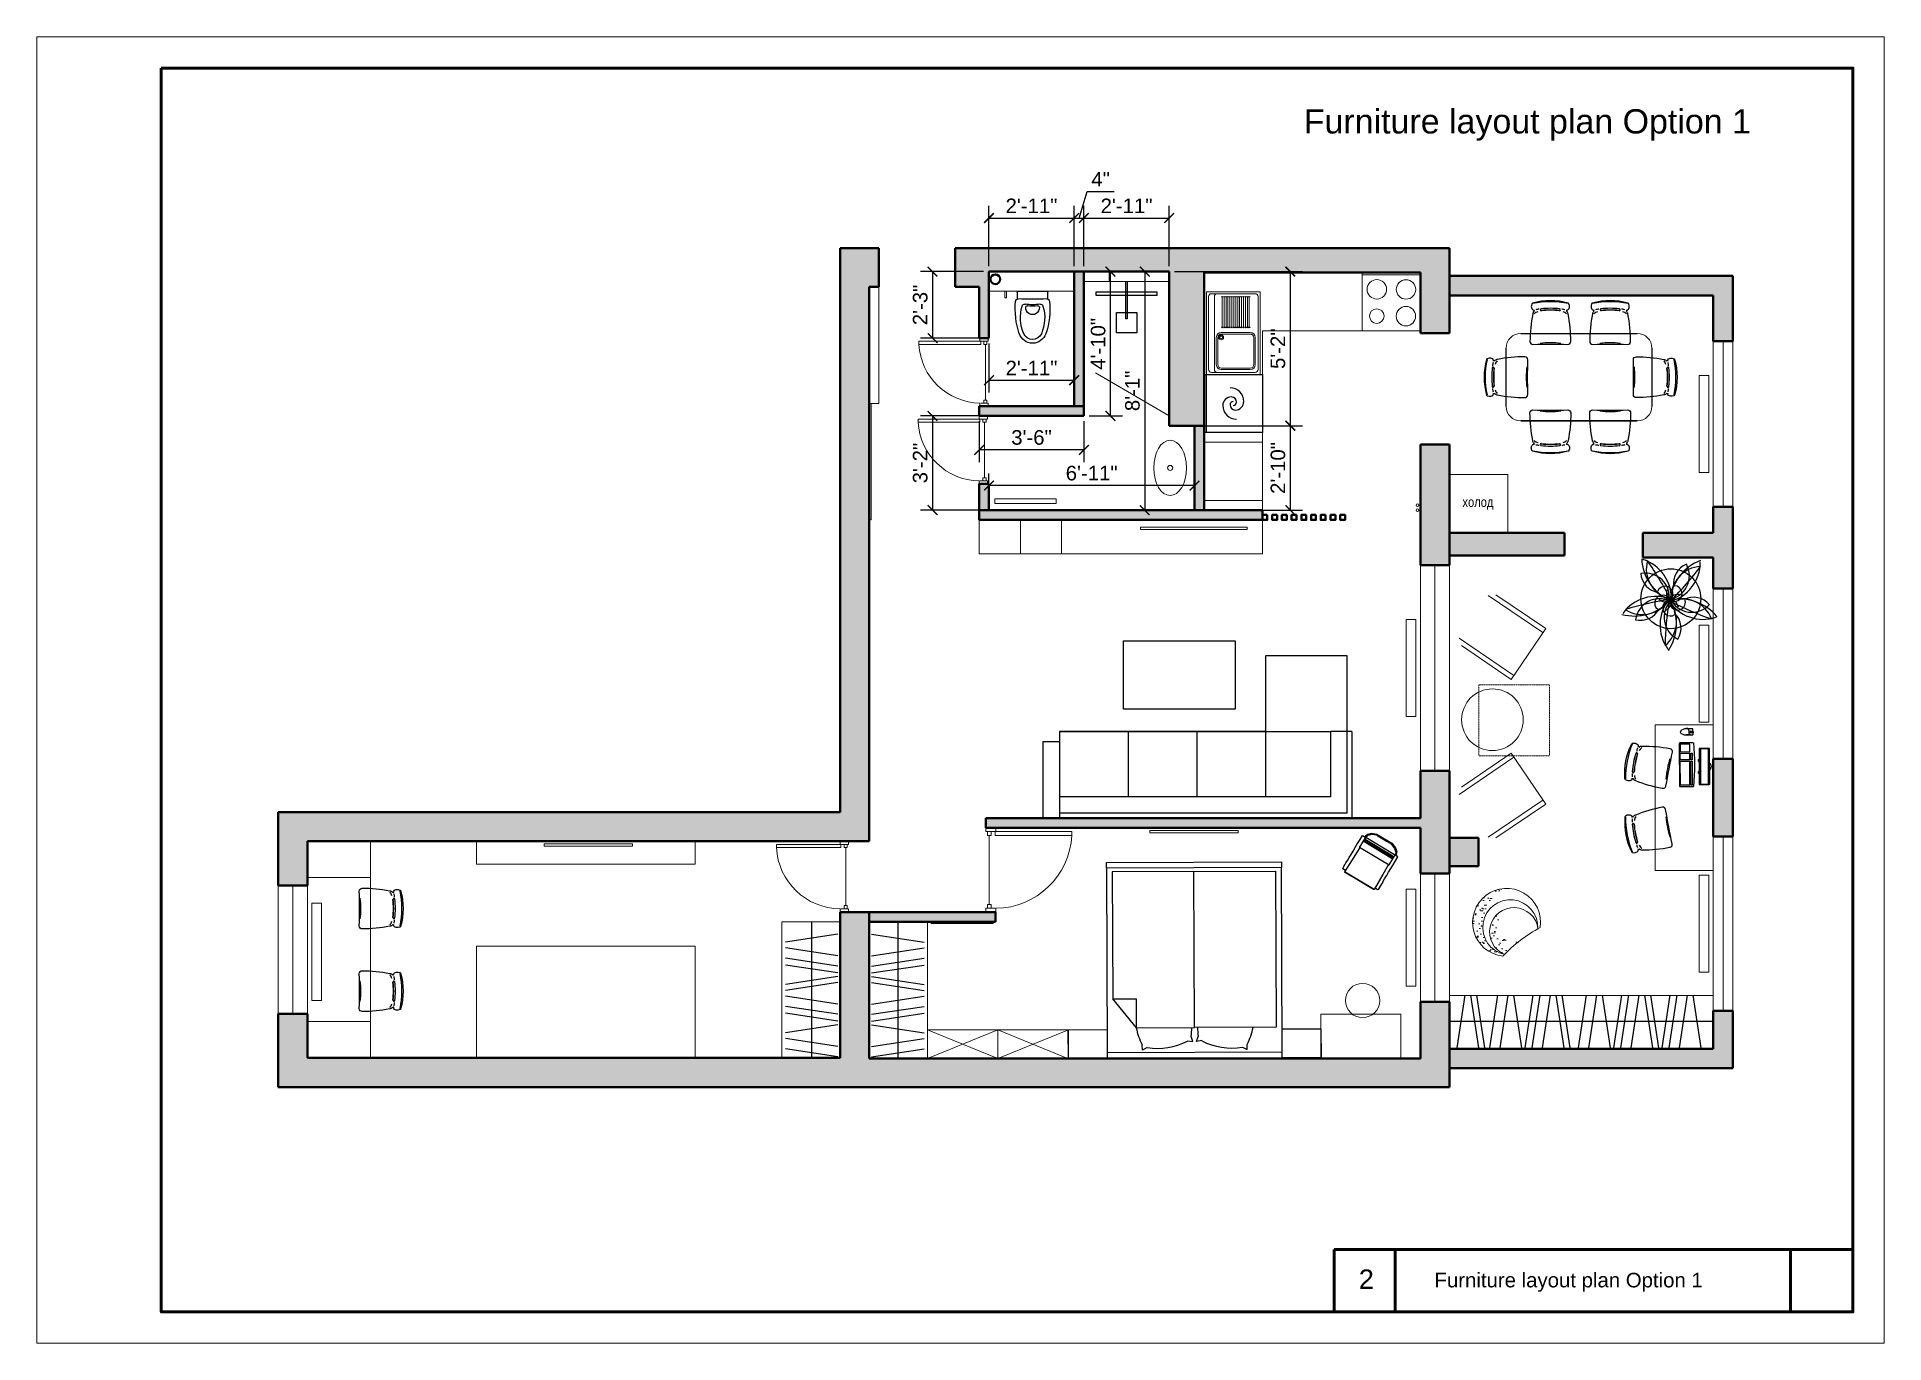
# Model space of a CAD drawing. Header units: millimetres. Extents: x -113694 to 67403, y -186630 to 63734.
# Drawn here: x -89923 to -70917, y -186523 to -173084 of the extents above; entities that cross this region are included whole.
import ezdxf

# ---------------------------------------------------------------- set-up
doc = ezdxf.new("R2010")
doc.units = ezdxf.units.MM
doc.header["$PDMODE"] = 3
doc.linetypes.add('ACAD_ISO03W100', pattern=[30, 12, -18])
doc.linetypes.add('DASHED2', pattern=[0.375, 0.25, -0.125])
for name, color, linetype, lineweight in [('0.5', 7, 'Continuous', 50), ('01 прерыпистая', 150, 'ACAD_ISO03W100', 20), ('07 размеры 0.2', 163, 'Continuous', 20), ('DVERI', 11, 'Continuous', 13), ('LEST', 32, 'Continuous', 15), ('MEBLEA', 5, 'Continuous', 18), ('Nadpisi', 240, 'Continuous', 9), ('STEN', 7, 'Continuous', 40), ('текст', 7, 'Continuous', 18)]:
    doc.layers.add(name, color=color, linetype=linetype, lineweight=lineweight)
for name, color, linetype in [('B-FURNITURE', 22, 'Continuous'), ('mebel', 5, 'Continuous'), ('RAZMER', 7, 'Continuous')]:
    doc.layers.add(name, color=color, linetype=linetype)
doc.layers.add('mobilier st', color=7, linetype='Continuous', lineweight=25, true_color=0xb5f6ac)
doc.styles.get("Standard").update_dxf_attribs({"font": 'arial.ttf'})
doc.dimstyles.new('Copy(2) of ISO-25', dxfattribs={"dimtxt": 150, "dimasz": 100, "dimexe": 125, "dimexo": 55, "dimgap": 50, "dimtad": 1, "dimdec": 0, "dimlfac": 0.03937, "dimlunit": 4, "dimtxsty": 'Standard', "dimblk": 'ARCHTICK', "dimcen": 200, "dimadec": 0, "dimazin": 0, "dimtfac": 1, "dimtdec": 0, "dimtmove": 1, "dimatfit": 3, "dimfxl": 1, "dimarcsym": 0})
picture_1 = doc.add_image_def('image1.jpg', size_in_pixel=(3000, 3000))
pattern_1 = [(0, (1000000000, 1000000000), (0, 1000000000), [0.01, -1000000000])]

msp = doc.modelspace()

# ---------------------------------------------------------------- texts
for height, p in [(250, (-76887.1, -174077.8)), (150, (-75542.5, -185949.9))]:
    msp.add_text('Furniture layout plan Option 1', height=height).set_placement(p)
at = {"layer": 'mebel', "linetype": 'Continuous', "lineweight": 13, "insert": (-75254.9, -177819.9), "char_height": 100, "attachment_point": 1}
msp.add_mtext_dynamic_manual_height_columns('{\\fArial Narrow|b0|i0|c204|p34;холод}', width=2930.267, gutter_width=12.5, heights=[0], dxfattribs=at)
at = {"layer": 'текст', "insert": (-76321.3, -185765.7), "char_height": 200, "attachment_point": 1}
msp.add_mtext_dynamic_manual_height_columns('2', width=580.946, gutter_width=12.5, heights=[0], dxfattribs=at)

# ---------------------------------------------------------------- blocks, each defined once
blk = doc.blocks.new('К')
at = {"layer": 'mebel'}
for p, q in [((2793, -708), (3093, -708)), ((2793, -1108), (2793, -708)), ((2793, -708), (3093, -708)), ((3093, -708), (3093, -1108)), ((3033, -1108), (1133, -1108)), ((1133, -1108), (1133, -2908)), ((3093, -1108), (2793, -1108)), ((3093, -1108), (2793, -1108)), ((3005, -1469), (2951, -1468)), ((2980, -1518), (3005, -1469)), ((2918, -1989), (2867, -1972)), ((2918, -2027), (2867, -2044)), ((2911, -1934), (2918, -1989)), ((2911, -2082), (2918, -2027)), ((2775, -2606), (2478, -2849)), ((2478, -2849), (2478, -2606)), ((2775, -2606), (2478, -2606)), ((3005, -2547), (2951, -2548)), ((2980, -2497), (3005, -2547)), ((1133, -2908), (3033, -2908)), ((2793, -2908), (3093, -2908)), ((2793, -3308), (2793, -2908)), ((2793, -2908), (3093, -2908)), ((3093, -2908), (3093, -3308)), ((3093, -3308), (2793, -3308))]:
    blk.add_line(p, q, dxfattribs=at)
for points in [[(1133, -2908), (1073, -2908), (1073, -1108), (1133, -1108)], [(3033, -2908), (3093, -2908), (3093, -1108), (3033, -1108)]]:
    blk.add_lwpolyline(points, close=True, dxfattribs=at)
for points in [[(2775, -1168), (2775, -2008), (1170, -2008), (1170, -1168), (2775, -1168)], [(2775, -2606), (2775, -2008), (1170, -2008), (1170, -2849), (2478, -2849)]]:
    blk.add_lwpolyline(points, dxfattribs=at)
for centre, start, end in [((2641, -2074), 62.8708, 78.6112), ((2308, -1624), 332.8708, 8.9344), ((2770, -1298), 270.4421, 278.2141), ((2770, -2718), 81.7859, 89.5579), ((2308, -2392), 351.0656, 27.1292), ((2641, -1942), 281.3888, 297.1292)]:
    blk.add_arc(centre, 681, start, end, dxfattribs=at)
blk = doc.blocks.new('*U298')
at = {"color": 132, "lineweight": 13}
for p, q in [((40, 53), (0, 53)), ((0, 53), (0, -53)), ((40, -44), (40, 53)), ((81, 17), (807, 17)), ((807, 37), (807, -3)), ((847, 37), (807, 37)), ((847, -3), (847, 37)), ((888, 53), (888, -53)), ((0, -53), (40, -53)), ((807, -3), (847, -3)), ((888, -53), (847, -53)), ((807, -851), (847, -851))]:
    blk.add_line(p, q, dxfattribs=at)
at = {"color": 132, "lineweight": 13, "extrusion": (0, 0, -1)}
for p, q in [((40, -3), (40, 37)), ((40, 37), (81, 37)), ((81, 37), (81, -3)), ((847, -53), (847, 53)), ((847, 53), (888, 53)), ((81, -3), (40, -3)), ((807, -44), (807, -851)), ((847, -44), (807, -44)), ((847, -851), (847, -44))]:
    blk.add_line(p, q, dxfattribs=at)
at = {"color": 132, "lineweight": 13}
blk.add_arc((849, -43), 809, 180.7498, 267.0036, dxfattribs=at)
blk = doc.blocks.new('m_62')
for p, q in [((-26.133573, -1.707077), (-25.478005, 1.160455)), ((-25.632298, -1.821136), (-25.007057, 0.954247)), ((-25.478005, 1.160455), (-23.761814, 3.658938)), ((-25.007057, 0.954247), (-23.394215, 3.299642)), ((-20.299363, 4.335547), (-24.12368, -12.513614)), ((-23.761814, 3.658938), (-21.992796, 4.925037)), ((-23.394215, 3.299642), (-21.807545, 4.445815)), ((-19.303566, 3.727436), (-22.972339, -12.436414)), ((-22.53794, -12.780619), (-18.763256, 3.849864)), ((-22.488576, -12.790489), (-18.709033, 3.861404)), ((-18.332082, 4.170895), (-22.277712, -13.212705)), ((-18.446558, 3.80168), (-22.226101, -12.850213)), ((-22.015237, -13.272428), (-18.069631, 4.111195)), ((-21.992796, 4.925037), (-20.127004, 5.137825)), ((-21.807545, 4.445815), (-20.244825, 4.618788)), ((-20.276588, 4.478812), (-20.308619, 4.337645)), ((-20.308619, 4.337645), (-20.286768, 4.332662)), ((-19.903665, 6.121826), (-20.276588, 4.478812)), ((-20.106518, 4.463124), (-18.4511, 4.086495)), ((-19.871604, 6.262994), (-19.903665, 6.121826)), ((-17.497611, 5.722857), (-19.871604, 6.262994)), ((-18.763256, 3.849864), (-19.303566, 3.727436)), ((-18.763256, 3.849864), (-18.714183, 3.838706)), ((-18.709033, 3.861404), (-18.446558, 3.80168)), ((-18.446558, 3.80168), (-18.417382, 3.795052)), ((-18.378001, -14.099979), (-14.432376, 3.283644)), ((-18.069631, 4.111195), (-18.332082, 4.170895)), ((-14.432376, 3.283644), (-18.069631, 4.111195)), ((-15.167945, 5.192828), (-17.497611, 5.722857)), ((-12.908619, 4.678774), (-15.167945, 5.192828)), ((-14.860838, 3.381109), (-14.804202, 3.368235)), ((-14.493459, 3.014588), (-8.815014, 1.722646)), ((-10.745632, 4.186654), (-12.908619, 4.678774)), ((-8.720141, 3.725815), (-10.745632, 4.186654)), ((-8.815014, 1.722646), (0, 0)), ((-6.869214, 3.304696), (-8.720141, 3.725815)), ((-5.212718, 2.927804), (-6.869214, 3.304696)), ((-5.212718, 2.927804), (-0.590282, 1.876116)), ((0, 0), (-3.94563, -17.383623)), ((-0.478708, 1.702285), (-0.822609, 0.187159)), ((-0.590282, 1.876116), (-0.478708, 1.702285)), ((0.022948, -0.005221), (0, 0)), ((-27.44075, -7.490015), (-26.133573, -1.707077)), ((-27.44075, -7.490015), (-26.906567, -10.384226)), ((-26.926857, -7.500863), (-26.427173, -10.199451)), ((-26.924434, -7.513949), (-25.632298, -1.821136)), ((-3.922683, -17.388844), (0.022948, -0.005221)), ((-0.059813, -0.38166), (-3.839355, -17.033577)), ((-3.816384, -17.038798), (-0.036841, -0.386882)), ((-0.036841, -0.386882), (-0.062352, -0.381064)), ((-0.062352, -0.381064), (-0.059813, -0.38166)), ((-0.059813, -0.38166), (-0.036841, -0.386882)), ((-26.906567, -10.384226), (-25.77998, -12.193441)), ((-26.427173, -10.199451), (-25.421047, -11.826253)), ((-25.77998, -12.193441), (-24.261331, -13.088727)), ((-25.421047, -11.826253), (-24.144363, -12.573433)), ((-24.571365, -14.454651), (-24.134349, -12.529325)), ((-22.197365, -14.994788), (-24.571365, -14.454651)), ((-24.134349, -12.529325), (-22.221386, -12.964559)), ((-24.12368, -12.513614), (-22.31909, -12.924194)), ((-22.31909, -12.924194), (-23.991429, -12.543702)), ((-23.991429, -12.543702), (-23.298096, -12.70144)), ((-22.972339, -12.436414), (-22.53794, -12.780619)), ((-22.53794, -12.780619), (-22.197365, -12.858128)), ((-22.488576, -12.790489), (-22.226101, -12.850213)), ((-22.197365, -12.856865), (-22.488576, -12.790489)), ((-22.277712, -13.212705), (-18.378001, -14.099979)), ((-22.226101, -12.850213), (-22.197365, -12.856865)), ((-19.8677, -15.524816), (-22.197365, -14.994788)), ((-17.60835, -16.038871), (-19.8677, -15.524816)), ((-18.378001, -14.099979), (-18.788427, -14.006591)), ((-18.321681, -13.851809), (-12.642336, -15.143967)), ((-15.445387, -16.530991), (-17.60835, -16.038871)), ((-13.419896, -16.99183), (-15.445387, -16.530991)), ((-11.568945, -17.412949), (-13.419896, -16.99183)), ((-12.642336, -15.143967), (-3.922683, -17.388844)), ((-9.912449, -17.789841), (-11.568945, -17.412949)), ((-8.470291, -18.117976), (-9.912449, -17.789841)), ((-7.270682, -18.390894), (-8.470291, -18.117976)), ((-6.334716, -18.603849), (-7.270682, -18.390894)), ((-5.671483, -18.754721), (-6.334716, -18.603849)), ((-5.290013, -18.841529), (-5.671483, -18.754721)), ((-5.114382, -18.733025), (-5.290013, -18.841529)), ((-4.765749, -17.197013), (-5.114382, -18.733025)), ((-3.841918, -17.032981), (-3.816384, -17.038798))]:
    blk.add_line(p, q)
blk = doc.blocks.new('*U300')
at = {"color": 132, "lineweight": 13}
for p, q in [((34, 45), (0, 45)), ((0, 45), (0, -45)), ((34, -37), (34, 45)), ((68, 14), (679, 14)), ((679, 31), (679, -3)), ((713, 31), (679, 31)), ((713, -3), (713, 31)), ((747, 45), (747, -45)), ((0, -45), (34, -45)), ((679, -3), (713, -3)), ((747, -45), (713, -45)), ((679, -715), (713, -715))]:
    blk.add_line(p, q, dxfattribs=at)
at = {"color": 132, "lineweight": 13, "extrusion": (0, 0, -1)}
for p, q in [((34, -3), (34, 31)), ((34, 31), (68, 31)), ((68, 31), (68, -3)), ((713, -45), (713, 45)), ((713, 45), (747, 45)), ((68, -3), (34, -3)), ((679, -37), (679, -715)), ((713, -37), (679, -37)), ((713, -715), (713, -37))]:
    blk.add_line(p, q, dxfattribs=at)
at = {"color": 132, "lineweight": 13}
blk.add_arc((714, -36), 680, 180.7498, 267.0036, dxfattribs=at)
blk = doc.blocks.new('WC_PLAN')
for p, q in [((0, 145), (0, -145)), ((83, 156), (12, 156)), ((83, -156), (12, -156))]:
    blk.add_line(p, q)
for centre, radius, start, end in [((12, 145), 11.7, 90, 180), ((108, 147), 26.7, 95.7276, 181.453), ((-5668, 0), 5751, 358.547, 1.453), ((185, -620), 798, 71.4274, 95.7276), ((162, 81), 26.7, 107.6899, 188.4576), ((-380, 0), 521, 351.5424, 8.4576), ((168, 55), 15.6, 94.2036, 187.252), ((-261, 0), 417, 352.748, 7.252), ((276, -277), 402, 66.062, 107.6899), ((172, 0), 70.4, 265.7964, 94.2036), ((394, 0), 143, 288.5726, 71.4274), ((399, 0), 99, 293.938, 66.062), ((12, -145), 11.7, 180, 270), ((108, -147), 26.7, 178.547, 264.2724), ((185, 620), 798, 264.2724, 288.5726), ((162, -81), 26.7, 171.5424, 252.3101), ((168, -55), 15.6, 172.748, 265.7964), ((276, 277), 402, 252.3101, 293.938)]:
    blk.add_arc(centre, radius, start, end)
blk = doc.blocks.new('COOKER')
at = {"linetype": 'Continuous'}
h = blk.add_hatch(dxfattribs=at)
h.set_pattern_fill('EMPTY_FILL', color=0, scale=1000000000.0, style=0)
h.set_pattern_definition(pattern_1)
h.paths.add_polyline_path([(-300, 0), (-300, -600), (300, -600), (300, 0)], flags=0)
at = {"layer": 'MEBLEA', "color": 0, "linetype": 'ByBlock'}
for p, q in [((-300, 0), (300, 0)), ((-300, -600), (-300, 0)), ((300, 0), (300, -600)), ((-300, -25), (300, -25)), ((300, -600), (-300, -600))]:
    blk.add_line(p, q, dxfattribs=at)
for centre, radius in [((-150, -175), 100), ((150, -175), 100), ((-150, -450), 75), ((150, -450), 100)]:
    blk.add_circle(centre, radius, dxfattribs=at)
blk = doc.blocks.new('DISHWASHER')
at = {"linetype": 'Continuous'}
h = blk.add_hatch(dxfattribs=at)
h.set_pattern_fill('EMPTY_FILL', color=0, scale=1000000000.0, style=0)
h.set_pattern_definition(pattern_1)
h.paths.add_polyline_path([(-300, 0), (-300, -600), (300, -600), (300, 0)], flags=0)
at = {"color": 0, "linetype": 'ByBlock'}
for p, q in [((-300, 0), (300, 0)), ((-300, -600), (-300, 0)), ((300, 0), (300, -600)), ((-300, -25), (300, -25)), ((300, -600), (-300, -600))]:
    blk.add_line(p, q, dxfattribs=at)
for centre, radius, start, end in [((-20.4, -333.6), 141.6, 90, 180), ((-13.2, -320.4), 54, 90, 180), ((20.4, -320.4), 87.6, 180, 270), ((-20.4, -279.6), 87.6, 360, 90), ((13.2, -300), 33.6, 180, 270), ((-13.2, -300), 33.6, 0, 90), ((13.2, -279.6), 54, 270, 0), ((20.4, -266.4), 141.6, 270, 360)]:
    blk.add_arc(centre, radius, start, end, dxfattribs=at)
blk = doc.blocks.new('*U301')
at = {"color": 132, "lineweight": 13}
for p, q in [((33, 43), (0, 43)), ((0, 43), (0, -43)), ((33, -35), (33, 43)), ((65, 14), (651, 14)), ((651, 30), (651, -3)), ((683, 30), (651, 30)), ((683, -3), (683, 30)), ((716, 43), (716, -43)), ((0, -43), (33, -43)), ((651, -3), (683, -3)), ((716, -43), (683, -43)), ((651, -686), (683, -686))]:
    blk.add_line(p, q, dxfattribs=at)
at = {"color": 132, "lineweight": 13, "extrusion": (0, 0, -1)}
for p, q in [((33, -3), (33, 30)), ((33, 30), (65, 30)), ((65, 30), (65, -3)), ((683, -43), (683, 43)), ((683, 43), (716, 43)), ((65, -3), (33, -3)), ((651, -35), (651, -686)), ((683, -35), (651, -35)), ((683, -686), (683, -35))]:
    blk.add_line(p, q, dxfattribs=at)
at = {"color": 132, "lineweight": 13}
blk.add_arc((685, -34), 652, 180.7498, 267.0036, dxfattribs=at)
blk = doc.blocks.new('_ArchTick')
at = {"color": 0, "linetype": 'ByBlock', "const_width": 0.15}
blk.add_lwpolyline([(-0.5, -0.5), (0.5, 0.5)], dxfattribs=at)
blk = doc.blocks.new('*D307')
at = {"layer": 'Defpoints', "color": 0, "ltscale": 3, "transparency": 16777216}
for p in [(-79250, -174948), (-80127, -175499), (-79250, -175499)]:
    blk.add_point(p, dxfattribs=at)
at = {"layer": 'RAZMER', "color": 0, "lineweight": -2, "ltscale": 3, "transparency": 16777216}
for p, q in [((-80127, -175444), (-80127, -174823)), ((-79250, -175444), (-79250, -174823)), ((-80127, -174948), (-79250, -174948))]:
    blk.add_line(p, q, dxfattribs=at)
at = {"layer": 'RAZMER', "color": 0, "lineweight": -2, "ltscale": 3, "transparency": 16777216, "xscale": 100, "yscale": 100, "zscale": 100, "rotation": 180}
blk.add_blockref('_ArchTick', (-80127, -174948), dxfattribs=at)
at = {"layer": 'RAZMER', "color": 0, "lineweight": -2, "ltscale": 3, "transparency": 16777216, "xscale": 100, "yscale": 100, "zscale": 100}
blk.add_blockref('_ArchTick', (-79250, -174948), dxfattribs=at)
at = {"layer": 'RAZMER', "color": 0, "ltscale": 3, "transparency": 16777216, "insert": (-79689, -174822), "char_height": 150, "attachment_point": 5}
blk.add_mtext('2\'-11"', dxfattribs=at)
blk = doc.blocks.new('*D308')
at = {"layer": 'Defpoints', "color": 0, "ltscale": 3, "transparency": 16777216}
for p in [(-79150, -174948), (-79250, -175499), (-79150, -175499)]:
    blk.add_point(p, dxfattribs=at)
at = {"layer": 'RAZMER', "color": 0, "lineweight": -2, "ltscale": 3, "transparency": 16777216}
for p, q in [((-79250, -175444), (-79250, -174823)), ((-79200, -174948), (-79117, -174673)), ((-79150, -175444), (-79150, -174823)), ((-79117, -174673), (-78839, -174673)), ((-79250, -174948), (-79150, -174948))]:
    blk.add_line(p, q, dxfattribs=at)
at = {"layer": 'RAZMER', "color": 0, "lineweight": -2, "ltscale": 3, "transparency": 16777216, "xscale": 100, "yscale": 100, "zscale": 100, "rotation": 180}
blk.add_blockref('_ArchTick', (-79250, -174948), dxfattribs=at)
at = {"layer": 'RAZMER', "color": 0, "lineweight": -2, "ltscale": 3, "transparency": 16777216, "xscale": 100, "yscale": 100, "zscale": 100}
blk.add_blockref('_ArchTick', (-79150, -174948), dxfattribs=at)
at = {"layer": 'RAZMER', "color": 0, "ltscale": 3, "transparency": 16777216, "insert": (-78978, -174548), "char_height": 150, "attachment_point": 5}
blk.add_mtext('4"', dxfattribs=at)
blk = doc.blocks.new('*D309')
at = {"layer": 'Defpoints', "color": 0, "ltscale": 3, "transparency": 16777216}
for p in [(-78272, -174948), (-79150, -175499), (-78272, -175499)]:
    blk.add_point(p, dxfattribs=at)
at = {"layer": 'RAZMER', "color": 0, "lineweight": -2, "ltscale": 3, "transparency": 16777216}
for p, q in [((-79150, -175444), (-79150, -174823)), ((-78272, -175444), (-78272, -174823)), ((-79150, -174948), (-78272, -174948))]:
    blk.add_line(p, q, dxfattribs=at)
at = {"layer": 'RAZMER', "color": 0, "lineweight": -2, "ltscale": 3, "transparency": 16777216, "xscale": 100, "yscale": 100, "zscale": 100, "rotation": 180}
blk.add_blockref('_ArchTick', (-79150, -174948), dxfattribs=at)
at = {"layer": 'RAZMER', "color": 0, "lineweight": -2, "ltscale": 3, "transparency": 16777216, "xscale": 100, "yscale": 100, "zscale": 100}
blk.add_blockref('_ArchTick', (-78272, -174948), dxfattribs=at)
at = {"layer": 'RAZMER', "color": 0, "ltscale": 3, "transparency": 16777216, "insert": (-78711, -174822), "char_height": 150, "attachment_point": 5}
blk.add_mtext('2\'-11"', dxfattribs=at)
blk = doc.blocks.new('*D310')
at = {"layer": 'Defpoints', "color": 0, "ltscale": 3, "transparency": 16777216}
for p in [(-80127, -175499), (-80707, -176184), (-80127, -176184)]:
    blk.add_point(p, dxfattribs=at)
at = {"layer": 'RAZMER', "color": 0, "lineweight": -2, "ltscale": 3, "transparency": 16777216}
for p, q in [((-80182, -175499), (-80832, -175499)), ((-80707, -175499), (-80707, -176184)), ((-80182, -176184), (-80832, -176184))]:
    blk.add_line(p, q, dxfattribs=at)
at = {"layer": 'RAZMER', "color": 0, "lineweight": -2, "ltscale": 3, "transparency": 16777216, "xscale": 100, "yscale": 100, "zscale": 100}
for p, rotation in [((-80707, -175499), 90), ((-80707, -176184), 270)]:
    blk.add_blockref('_ArchTick', p, dxfattribs=dict(at, rotation=rotation))
at = {"layer": 'RAZMER', "color": 0, "ltscale": 3, "transparency": 16777216, "insert": (-80834, -175842), "char_height": 150, "attachment_point": 5, "rotation": 90}
blk.add_mtext('2\'-3"', dxfattribs=at)
blk = doc.blocks.new('*D311')
at = {"layer": 'Defpoints', "color": 0, "ltscale": 3, "transparency": 16777216}
for p in [(-80127, -176184), (-79250, -176184), (-79250, -176616)]:
    blk.add_point(p, dxfattribs=at)
at = {"layer": 'RAZMER', "color": 0, "lineweight": -2, "ltscale": 3, "transparency": 16777216}
for p, q in [((-80127, -176239), (-80127, -176741)), ((-79250, -176239), (-79250, -176741)), ((-80127, -176616), (-79250, -176616))]:
    blk.add_line(p, q, dxfattribs=at)
at = {"layer": 'RAZMER', "color": 0, "lineweight": -2, "ltscale": 3, "transparency": 16777216, "xscale": 100, "yscale": 100, "zscale": 100, "rotation": 180}
blk.add_blockref('_ArchTick', (-80127, -176616), dxfattribs=at)
at = {"layer": 'RAZMER', "color": 0, "lineweight": -2, "ltscale": 3, "transparency": 16777216, "xscale": 100, "yscale": 100, "zscale": 100}
blk.add_blockref('_ArchTick', (-79250, -176616), dxfattribs=at)
at = {"layer": 'RAZMER', "color": 0, "ltscale": 3, "transparency": 16777216, "insert": (-79689, -176491), "char_height": 150, "attachment_point": 5}
blk.add_mtext('2\'-11"', dxfattribs=at)
blk = doc.blocks.new('*D312')
at = {"layer": 'Defpoints', "color": 0, "ltscale": 3, "transparency": 16777216}
for p in [(-79150, -175499), (-78877, -175499), (-79150, -176984)]:
    blk.add_point(p, dxfattribs=at)
at = {"layer": 'RAZMER', "color": 0, "lineweight": -2, "ltscale": 3, "transparency": 16777216}
for p, q in [((-79095, -175499), (-78752, -175499)), ((-78877, -176984), (-78877, -175499)), ((-79095, -176984), (-78752, -176984))]:
    blk.add_line(p, q, dxfattribs=at)
at = {"layer": 'RAZMER', "color": 0, "lineweight": -2, "ltscale": 3, "transparency": 16777216, "xscale": 100, "yscale": 100, "zscale": 100}
for p, rotation in [((-78877, -175499), 90), ((-78877, -176984), 270)]:
    blk.add_blockref('_ArchTick', p, dxfattribs=dict(at, rotation=rotation))
at = {"layer": 'RAZMER', "color": 0, "ltscale": 3, "transparency": 16777216, "insert": (-79003, -176242), "char_height": 150, "attachment_point": 5, "rotation": 90}
blk.add_mtext('4\'-10"', dxfattribs=at)
blk = doc.blocks.new('*D313')
at = {"layer": 'Defpoints', "color": 0, "ltscale": 3, "transparency": 16777216}
for p in [(-78272, -175499), (-78272, -177084), (-77026, -177084)]:
    blk.add_point(p, dxfattribs=at)
at = {"layer": 'RAZMER', "color": 0, "lineweight": -2, "ltscale": 3, "transparency": 16777216}
for p, q in [((-78217, -175499), (-76901, -175499)), ((-77026, -175499), (-77026, -177084)), ((-78217, -177084), (-76901, -177084))]:
    blk.add_line(p, q, dxfattribs=at)
at = {"layer": 'RAZMER', "color": 0, "lineweight": -2, "ltscale": 3, "transparency": 16777216, "xscale": 100, "yscale": 100, "zscale": 100}
for p, rotation in [((-77026, -175499), 90), ((-77026, -177084), 270)]:
    blk.add_blockref('_ArchTick', p, dxfattribs=dict(at, rotation=rotation))
at = {"layer": 'RAZMER', "color": 0, "ltscale": 3, "transparency": 16777216, "insert": (-77153, -176292), "char_height": 150, "attachment_point": 5, "rotation": 90}
blk.add_mtext('5\'-2"', dxfattribs=at)
blk = doc.blocks.new('*D314')
at = {"layer": 'Defpoints', "color": 0, "ltscale": 3, "transparency": 16777216}
for p in [(-77912, -177084), (-77912, -177953), (-77026, -177953)]:
    blk.add_point(p, dxfattribs=at)
at = {"layer": 'RAZMER', "color": 0, "lineweight": -2, "ltscale": 3, "transparency": 16777216}
for p, q in [((-77857, -177084), (-76901, -177084)), ((-77026, -177084), (-77026, -177953)), ((-77857, -177953), (-76901, -177953))]:
    blk.add_line(p, q, dxfattribs=at)
at = {"layer": 'RAZMER', "color": 0, "lineweight": -2, "ltscale": 3, "transparency": 16777216, "xscale": 100, "yscale": 100, "zscale": 100}
for p, rotation in [((-77026, -177084), 90), ((-77026, -177953), 270)]:
    blk.add_blockref('_ArchTick', p, dxfattribs=dict(at, rotation=rotation))
at = {"layer": 'RAZMER', "color": 0, "ltscale": 3, "transparency": 16777216, "insert": (-77153, -177519), "char_height": 150, "attachment_point": 5, "rotation": 90}
blk.add_mtext('2\'-10"', dxfattribs=at)
blk = doc.blocks.new('*D315')
at = {"layer": 'Defpoints', "color": 0, "ltscale": 3, "transparency": 16777216}
for p in [(-80127, -177700), (-80127, -177953), (-78012, -177953)]:
    blk.add_point(p, dxfattribs=at)
at = {"layer": 'RAZMER', "color": 0, "lineweight": -2, "ltscale": 3, "transparency": 16777216}
for p, q in [((-80127, -177898), (-80127, -177575)), ((-78012, -177700), (-80127, -177700)), ((-78012, -177898), (-78012, -177575))]:
    blk.add_line(p, q, dxfattribs=at)
at = {"layer": 'RAZMER', "color": 0, "lineweight": -2, "ltscale": 3, "transparency": 16777216, "xscale": 100, "yscale": 100, "zscale": 100, "rotation": 180}
blk.add_blockref('_ArchTick', (-80127, -177700), dxfattribs=at)
at = {"layer": 'RAZMER', "color": 0, "lineweight": -2, "ltscale": 3, "transparency": 16777216, "xscale": 100, "yscale": 100, "zscale": 100}
blk.add_blockref('_ArchTick', (-78012, -177700), dxfattribs=at)
at = {"layer": 'RAZMER', "color": 0, "ltscale": 3, "transparency": 16777216, "insert": (-79070, -177573), "char_height": 150, "attachment_point": 5}
blk.add_mtext('6\'-11"', dxfattribs=at)
blk = doc.blocks.new('*D316')
at = {"layer": 'Defpoints', "color": 0, "ltscale": 3, "transparency": 16777216}
for p in [(-80127, -176984), (-80707, -177953), (-80127, -177953)]:
    blk.add_point(p, dxfattribs=at)
at = {"layer": 'RAZMER', "color": 0, "lineweight": -2, "ltscale": 3, "transparency": 16777216}
for p, q in [((-80182, -176984), (-80832, -176984)), ((-80707, -176984), (-80707, -177953)), ((-80182, -177953), (-80832, -177953))]:
    blk.add_line(p, q, dxfattribs=at)
at = {"layer": 'RAZMER', "color": 0, "lineweight": -2, "ltscale": 3, "transparency": 16777216, "xscale": 100, "yscale": 100, "zscale": 100}
for p, rotation in [((-80707, -176984), 90), ((-80707, -177953), 270)]:
    blk.add_blockref('_ArchTick', p, dxfattribs=dict(at, rotation=rotation))
at = {"layer": 'RAZMER', "color": 0, "ltscale": 3, "transparency": 16777216, "insert": (-80834, -177469), "char_height": 150, "attachment_point": 5, "rotation": 90}
blk.add_mtext('3\'-2"', dxfattribs=at)
blk = doc.blocks.new('*D317')
at = {"layer": 'Defpoints', "color": 0, "ltscale": 3, "transparency": 16777216}
for p in [(-78272, -175499), (-78524, -177953), (-78272, -177953)]:
    blk.add_point(p, dxfattribs=at)
at = {"layer": 'RAZMER', "color": 0, "lineweight": -2, "ltscale": 3, "transparency": 16777216}
for p, q in [((-78327, -175499), (-78649, -175499)), ((-78524, -175499), (-78524, -177953)), ((-78327, -177953), (-78649, -177953))]:
    blk.add_line(p, q, dxfattribs=at)
at = {"layer": 'RAZMER', "color": 0, "lineweight": -2, "ltscale": 3, "transparency": 16777216, "xscale": 100, "yscale": 100, "zscale": 100}
for p, rotation in [((-78524, -175499), 90), ((-78524, -177953), 270)]:
    blk.add_blockref('_ArchTick', p, dxfattribs=dict(at, rotation=rotation))
at = {"layer": 'RAZMER', "color": 0, "ltscale": 3, "transparency": 16777216, "insert": (-78650, -176726), "char_height": 150, "attachment_point": 5, "rotation": 90}
blk.add_mtext('8\'-1"', dxfattribs=at)
blk = doc.blocks.new('*D318')
at = {"layer": 'Defpoints', "color": 0, "ltscale": 3, "transparency": 16777216}
for p in [(-80227, -176984), (-79150, -176984), (-80227, -177333)]:
    blk.add_point(p, dxfattribs=at)
at = {"layer": 'RAZMER', "color": 0, "lineweight": -2, "ltscale": 3, "transparency": 16777216}
for p, q in [((-80227, -177039), (-80227, -177458)), ((-79150, -177039), (-79150, -177458)), ((-79150, -177333), (-80227, -177333))]:
    blk.add_line(p, q, dxfattribs=at)
at = {"layer": 'RAZMER', "color": 0, "lineweight": -2, "ltscale": 3, "transparency": 16777216, "xscale": 100, "yscale": 100, "zscale": 100, "rotation": 180}
blk.add_blockref('_ArchTick', (-80227, -177333), dxfattribs=at)
at = {"layer": 'RAZMER', "color": 0, "lineweight": -2, "ltscale": 3, "transparency": 16777216, "xscale": 100, "yscale": 100, "zscale": 100}
blk.add_blockref('_ArchTick', (-79150, -177333), dxfattribs=at)
at = {"layer": 'RAZMER', "color": 0, "ltscale": 3, "transparency": 16777216, "insert": (-79689, -177206), "char_height": 150, "attachment_point": 5}
blk.add_mtext('3\'-6"', dxfattribs=at)
blk = doc.blocks.new('Stul3')
at = {"layer": 'Nadpisi', "ltscale": 0.02}
h = blk.add_hatch(dxfattribs=at)
h.set_pattern_fill('AR-SAND', color=256, scale=2, style=0)
h.set_pattern_definition([(37.5, (-176830.11, -74253.66), (-3.200063, 97.882647), [0, -77.216, 0, -86.36, 0, -82.55]), (7.5, (-176830.11, -74253.66), (89.90466, 143.36502), [0, -41.656, 0, -69.596, 0, -26.67]), (327.5, (-176892.59, -74253.66), (158.198474, 0.287437), [0, -25.4, 0, -91.44, 0, -119.38]), (317.5, (-176892.59, -74253.66), (152.71129, 44.58586), [0, -12.7, 0, -59.944, 0, -68.58])])
h.paths.add_polyline_path([(-72, 485), (-21, 515), (36, 515), (81, 547), (231, 495, 0.978128), (-243, -22, -0.005019), (-216, -17, -0.479569), (-135, 418), (-149, 445), (-78, 455)])
h.paths.add_polyline_path([(-106, 244), (-106, 300), (-39, 300), (-1, 359, 0.578968), (-216, -17, -0.039914), (0, 0), (-168, 40), (-118, 95), (-128, 154), (-175, 197)], flags=17)
for centre, radius, start, end in [((0, 231), 350, 313.7856, 226.2144), ((-1, 168), 284, 319.2949, 220.7491), ((0, 109), 250, 329.8611, 210.417), ((0, -1357), 1357, 79.7069, 100.2931)]:
    blk.add_arc(centre, radius, start, end, dxfattribs=at)
blk = doc.blocks.new('Comp 01')
at = {"layer": 'B-FURNITURE'}
for points in [[(49360, 83983), (49730, 83983)], [(49360, 83983), (49360, 83974)], [(49725, 83970), (49725, 83889), (49365, 83889), (49365, 83970)], [(49473, 83867), (49493, 83867)], [(49597, 83867), (49616, 83867)], [(49730, 83983), (49730, 83974)]]:
    blk.add_lwpolyline(points, dxfattribs=at)
for points in [[(49360, 83974), (49730, 83974), (49730, 83874), (49360, 83874)], [(49364, 83970), (49726, 83970), (49726, 83887), (49364, 83887)]]:
    blk.add_lwpolyline(points, close=True, dxfattribs=at)
at = {"layer": 'B-FURNITURE', "ltscale": 600}
for points in [[(49789, 83815), (49789, 83681, -0.414214), (49779, 83671), (49349, 83671, -0.414214), (49339, 83681), (49339, 83815)], [(49901, 83815), (49873, 83812, 0.305342), (49868, 83807), (49866, 83758, 0.129908), (49881, 83695, 0.287576), (49901, 83684, 0.554561)], [(49901, 83815), (49929, 83812, -0.305342), (49934, 83807), (49936, 83758, -0.129908), (49921, 83695, -0.287576), (49901, 83684, -0.554561)]]:
    blk.add_lwpolyline(points, format="xyb", dxfattribs=at)
at = {"layer": 'B-FURNITURE', "color": 253, "ltscale": 600}
for points in [[(49599, 83789), (49599, 83803), (49354, 83803), (49354, 83789)], [(49354, 83789), (49599, 83789)], [(49354, 83780), (49354, 83681), (49599, 83681)], [(49354, 83780), (49599, 83780)], [(49599, 83681), (49599, 83780)], [(49681, 83789), (49681, 83803), (49615, 83803), (49615, 83789)], [(49615, 83789), (49681, 83789)], [(49615, 83780), (49681, 83780)], [(49615, 83780), (49615, 83681), (49681, 83681)], [(49681, 83681), (49681, 83780)], [(49775, 83681), (49697, 83681), (49697, 83780)], [(49697, 83780), (49775, 83780)], [(49775, 83780), (49775, 83681)]]:
    blk.add_lwpolyline(points, dxfattribs=at)
for points in [[(49868, 83807, -0.060586), (49869, 83726, 1.11092)], [(49896, 83772, 0.218143), (49871, 83765, -2.120989)], [(49906, 83772, -0.218143), (49931, 83765, 2.120989)], [(49934, 83807, 0.060586), (49933, 83726, -1.11092)]]:
    blk.add_lwpolyline(points, format="xyb", dxfattribs=at)
at = {"layer": 'B-FURNITURE', "ltscale": 600}
blk.add_arc((49564, 81541), 2286, 84.3504, 95.6496, dxfattribs=at)
at = {"layer": 'B-FURNITURE'}
for start_param, end_param in [(7.484941, 7.521351), (5.879736, 6.686635), (5.045019, 5.08143)]:
    blk.add_ellipse((49545, 83803), major_axis=(0, 196), ratio=0.385319, start_param=start_param, end_param=end_param, dxfattribs=at)
at = {"layer": 'B-FURNITURE', "color": 253, "ltscale": 600}
for centre, major_axis, ratio in [((49901, 83791), (0, 23.7), 0.333544), ((49901, 83794), (0, 10.5), 0.431937)]:
    blk.add_ellipse(centre, major_axis=major_axis, ratio=ratio, dxfattribs=at)
at = {"layer": 'B-FURNITURE'}
for points in [[(49494, 83874), (49493, 83871), (49493, 83869), (49493, 83867)], [(49597, 83867), (49597, 83869), (49596, 83871), (49596, 83874)]]:
    blk.add_open_spline(points, degree=3, dxfattribs=at)
blk = doc.blocks.new('z_11')
blk.add_circle((24, 531), 308)
for centre, radius, start, end in [((-239, 548), 247, 350.9033, 100.7567), ((-76, 804), 210, 183.578, 261.5175), ((215, 965), 492, 182.7195, 246.0124), ((-391, 536), 419, 356.3011, 72.4309), ((93, 840), 322, 165.1022, 256.7123), ((-2926, -967), 3302, 26.9033, 34.9112), ((-33, 768), 247, 278.9033, 28.7567), ((-92, 908), 419, 284.3011, 0.4309), ((504, 465), 492, 110.7195, 174.0124), ((347, 542), 322, 93.1022, 184.7123), ((-2304, 2854), 3302, 314.9033, 322.9112), ((261, 691), 210, 111.578, 189.5175), ((-37, 579), 81.4, 222.0821, 159.8201), ((58, 584), 81.4, 150.0821, 87.8201), ((93, 495), 81.4, 78.0821, 15.8201), ((-351, 845), 492, 254.7195, 318.0124), ((-130, 136), 419, 68.3011, 144.4309), ((-270, 690), 322, 237.1022, 328.7123), ((516, -2739), 3302, 98.9033, 106.9112), ((-94, 284), 247, 62.9033, 172.7567), ((-288, 519), 210, 255.578, 333.5175), ((-61, 486), 81.4, 294.0821, 231.8201), ((331, 261), 419, 140.3011, 216.4309), ((20, 435), 81.4, 6.0821, 303.8201), ((201, 340), 247, 134.9033, 244.7567), ((-239, 299), 322, 309.1022, 40.7123), ((3265, -13), 3302, 170.9033, 178.9112), ((1, 508), 15.4, 30.0124, 106.8372), ((-411, 270), 492, 326.7195, 30.0124), ((355, 738), 419, 212.3011, 288.4309), ((18, 501), 15.4, 102.0124, 178.8372), ((3, 526), 15.4, 318.0124, 34.8372), ((117, 35), 492, 38.7195, 102.0124), ((21, 530), 15.4, 246.0124, 322.8372), ((30, 514), 15.4, 174.0124, 250.8372), ((142, 208), 322, 21.1022, 112.7123), ((1522, 3444), 3302, 242.9033, 250.9112), ((239, 639), 247, 206.9033, 316.7567), ((258, 336), 210, 39.578, 117.5175), ((-81, 229), 210, 327.578, 45.5175)]:
    blk.add_arc(centre, radius, start, end)

# ---------------------------------------------------------------- dimensions: what is measured, and where the dimension line sits
at = {"layer": 'RAZMER', "ltscale": 3}
for base, p1, p2, picture, middle in [((-79150, -174947.6), (-79250, -175499), (-79150, -175499), '*D308', (-79067.5, -174547.6)), ((-79250, -174947.6), (-80127.5, -175499), (-79250, -175499), '*D307', (-79688.7, -174822.3)), ((-78272.5, -174947.6), (-79150, -175499), (-78272.5, -175499), '*D309', (-78711.2, -174822.3)), ((-79250, -176616.3), (-80127.5, -176184), (-79250, -176184), '*D311', (-79688.7, -176491)), ((-80227.5, -177333), (-79150, -176984), (-80227.5, -176984), '*D318', (-79688.7, -177206.3)), ((-80127.5, -177699.9), (-78012.5, -177953), (-80127.5, -177953), '*D315', (-79070, -177573.3))]:
    dim = msp.add_linear_dim(base=base, p1=p1, p2=p2, dimstyle='Copy(2) of ISO-25', dxfattribs=at)
    dim.commit()
    dim.dimension.update_dxf_attribs({"geometry": picture, "text_midpoint": middle})
for base, p1, p2, picture, middle in [((-80707, -176184), (-80127.5, -175499), (-80127.5, -176184), '*D310', (-80833.7, -175841.5)), ((-78876.8, -175499), (-79150, -176984), (-79150, -175499), '*D312', (-79003.3, -176241.5)), ((-78523.6, -177953), (-78272.5, -175499), (-78272.5, -177953), '*D317', (-78650.1, -176726)), ((-77026.4, -177084), (-78272.5, -175499), (-78272.5, -177084), '*D313', (-77153, -176291.5)), ((-80707, -177953), (-80127.5, -176984), (-80127.5, -177953), '*D316', (-80833.7, -177468.5)), ((-77026.4, -177953), (-77912.5, -177084), (-77912.5, -177953), '*D314', (-77153, -177518.5))]:
    dim = msp.add_linear_dim(base=base, p1=p1, p2=p2, angle=90, dimstyle='Copy(2) of ISO-25', dxfattribs=at)
    dim.commit()
    dim.dimension.update_dxf_attribs({"geometry": picture, "text_midpoint": middle})

# ---------------------------------------------------------------- hatches: boundary and pattern name
at = {"layer": 'MEBLEA'}
h = msp.add_hatch(color=256, dxfattribs=at)
h.set_gradient(color1=(147, 149, 152), color2=(147, 149, 152), tint=1)
h.paths.add_polyline_path([(-81358.5, -175656), (-81258.5, -175656), (-81258.5, -175256), (-81658.5, -175256), (-81658.5, -181059), (-84831.4, -181059), (-84831.4, -181359), (-81358.5, -181359)])
h.paths.add_polyline_path([(-84831.4, -181059), (-87439.5, -181059), (-87439.5, -181814), (-87139.5, -181814), (-87139.5, -181359), (-84831.4, -181359)])
h.paths.add_polyline_path([(-75387.5, -183012), (-75687.5, -183012), (-75687.5, -183594), (-78009, -183594), (-78909, -183597.9), (-79309.9, -183599.7), (-79309.9, -183599.2), (-79322.5, -183594), (-80330.5, -183594), (-80758.5, -183594), (-81358.5, -183594), (-81358.5, -182089), (-81658.5, -182089), (-81658.5, -183589), (-82143.5, -183589), (-87139.5, -183589), (-87139.5, -183215.7), (-87139.5, -183134), (-87439.5, -183134), (-87439.5, -183889), (-75387.5, -183889)])
h.paths.add_polyline_path([(-72473.5, -183104.1), (-72673.5, -183104.1), (-72673.5, -183496.1), (-75387.5, -183496.1), (-75387.5, -183696.1), (-72473.5, -183696.1)])
h.paths.add_polyline_path([(-72473.5, -180511.1), (-72673.5, -180511.1), (-72673.5, -181311.1), (-72473.5, -181311.1)])
h.paths.add_polyline_path([(-72473.5, -177920), (-72673.5, -177920), (-72673.5, -178188), (-73398.5, -178188), (-73398.5, -178440.1), (-72673.5, -178440.1), (-72673.5, -178759.1), (-72473.5, -178759.1)])
h.paths.add_polyline_path([(-72473.5, -175543), (-75387.5, -175543), (-75387.5, -175743), (-72673.5, -175743), (-72673.5, -176213), (-72473.5, -176213)])
h.paths.add_polyline_path([(-75387.5, -175256), (-80473.5, -175256), (-80473.5, -175656), (-80227.5, -175656), (-80227.5, -176184), (-80127.5, -176184), (-80127.5, -175499), (-78272.5, -175499), (-78272.5, -177084), (-77912.5, -177084), (-77912.5, -176555.9), (-77912.5, -175508), (-76285, -175508), (-76285, -175505.6), (-75685, -175508), (-75687.5, -176108), (-75687.5, -176132), (-75387.5, -176132)])
h.paths.add_polyline_path([(-74204.5, -178188), (-75387.5, -178188), (-75387.5, -178420), (-74204.5, -178420)])
h.paths.add_polyline_path([(-75387.5, -177277), (-75687.5, -177277), (-75687.5, -178053), (-75687.5, -178520), (-75387.5, -178520)])
h.paths.add_polyline_path([(-75387.5, -180634), (-75687.5, -180634), (-75687.5, -181121), (-80158.5, -181121), (-80158.5, -181221), (-80054.3, -181221), (-75687.5, -181221), (-75687.5, -181693), (-75387.5, -181693)])
h.paths.add_polyline_path([(-75090.5, -181324), (-75387.5, -181324), (-75387.5, -181616), (-75090.5, -181616)])
h.paths.add_polyline_path([(-80058.5, -182089), (-80158.5, -182089), (-81358.5, -182089), (-81358.5, -182189), (-81197.3, -182189), (-80058.5, -182189)])
h.paths.add_polyline_path([(-77912.5, -177084), (-78012.5, -177084), (-78012.5, -177953), (-77912.5, -177953)])
h.paths.add_polyline_path([(-77312.5, -177953), (-80227.5, -177953), (-80227.5, -178053), (-79803.3, -178053), (-77312.5, -178053)])
h.paths.add_polyline_path([(-80127.5, -177684), (-80227.5, -177684), (-80227.5, -177953), (-80127.5, -177953)])
h.paths.add_polyline_path([(-79150, -176884), (-80227.5, -176884), (-80227.5, -176984), (-79150, -176984)], flags=17)
h.paths.add_polyline_path([(-79150, -175499), (-79250, -175499), (-79250, -176884), (-79150, -176884)], flags=17)

# ---------------------------------------------------------------- linework, layer by layer
at = {"layer": '0.5', "linetype": 'ByBlock', "lineweight": 50}
for p, q in [((-71236.7, -185559.4), (-76574.2, -185559.4)), ((-76574.2, -185559.4), (-76574.2, -186202.9)), ((-75946, -185559.4), (-75946, -186202.9)), ((-71879.9, -185559.4), (-71879.9, -186202.9))]:
    msp.add_line(p, q, dxfattribs=at)
msp.add_lwpolyline([(-88642.7, -173404.3), (-71236.7, -173404.3), (-71236.7, -186202.9), (-88642.7, -186202.9), (-88642.7, -173404.3)], dxfattribs=at)
at = {"layer": '01 прерыпистая', "color": 7, "linetype": 'ByBlock', "ltscale": 5, "true_color": 0xffffff}
msp.add_lwpolyline([(-89922.5, -173084.4), (-70916.7, -173084.4), (-70916.7, -186522.8), (-89922.5, -186522.8), (-89922.5, -173084.4)], dxfattribs=at)
at = {"layer": 'LEST'}
for p, q in [((-72673.5, -176213), (-72673.5, -177920)), ((-72573.5, -176213), (-72573.5, -177920)), ((-72473.5, -176213), (-72473.5, -177920)), ((-75687.5, -178520), (-75687.5, -180634)), ((-75537.5, -178520), (-75537.5, -180634)), ((-75387.5, -178520), (-75387.5, -180634)), ((-72673.5, -178759.1), (-72673.5, -180511.1)), ((-72573.5, -178759.1), (-72573.5, -180511.1)), ((-72473.5, -178759.1), (-72473.5, -180511.1)), ((-72673.5, -181311.1), (-72673.5, -183104.1)), ((-72573.5, -181311.1), (-72573.5, -183104.1)), ((-72473.5, -181311.1), (-72473.5, -183104.1)), ((-75687.5, -181693), (-75687.5, -183012)), ((-75537.5, -181693), (-75537.5, -183012)), ((-75387.5, -181693), (-75387.5, -183012)), ((-87439.5, -181814), (-87439.5, -183134)), ((-87289.5, -181814), (-87289.5, -183134)), ((-87139.5, -181814), (-87139.5, -183134))]:
    msp.add_line(p, q, dxfattribs=at)
at = {"layer": 'mebel'}
for p, q in [((-78718.7, -175983.6), (-78718.7, -175599)), ((-78703.7, -175599), (-78703.7, -175983.6)), ((-78703.7, -175983.6), (-78718.7, -175983.6)), ((-76442.6, -180231), (-76442.6, -179451.3)), ((-79402.6, -180231), (-76610.5, -180231)), ((-77282.6, -180231), (-79402.6, -180231)), ((-78695.9, -180231), (-78695.9, -180903.1)), ((-77989.3, -180231), (-77989.3, -180903.1)), ((-81951.9, -182189), (-81951.9, -183594)), ((-81065.1, -182189), (-81065.1, -183594)), ((-81681.9, -182315.2), (-82221.9, -182397.2)), ((-81335.1, -182315.2), (-80795.1, -182397.2)), ((-81681.9, -182537.7), (-82221.9, -182455.7)), ((-81681.9, -182643.7), (-82221.9, -182561.7)), ((-81681.9, -182715.2), (-82221.9, -182633.2)), ((-81335.1, -182537.7), (-80795.1, -182455.7)), ((-81335.1, -182643.7), (-80795.1, -182561.7)), ((-81335.1, -182715.2), (-80795.1, -182633.2)), ((-81681.9, -182751.1), (-82221.9, -182833.1)), ((-81681.9, -182812), (-82221.9, -182894)), ((-81335.1, -182751.1), (-80795.1, -182833.1)), ((-81335.1, -182812), (-80795.1, -182894)), ((-81681.9, -183034.5), (-82221.9, -182952.5)), ((-81335.1, -183034.5), (-80795.1, -182952.5)), ((-75309.5, -183484.9), (-75227.5, -182944.9)), ((-75087, -183484.9), (-75169, -182944.9)), ((-75026.1, -183484.9), (-75108.1, -182944.9)), ((-74973.3, -183484.9), (-74891.3, -182944.9)), ((-74867.3, -183484.9), (-74785.3, -182944.9)), ((-74644.8, -183484.9), (-74726.8, -182944.9)), ((-74608.9, -183484.9), (-74526.9, -182944.9)), ((-74537.4, -183484.9), (-74455.4, -182944.9)), ((-74431.4, -183484.9), (-74349.4, -182944.9)), ((-74208.9, -183484.9), (-74290.9, -182944.9)), ((-74148, -183484.9), (-74230, -182944.9)), ((-74060.8, -183484.9), (-73978.8, -182944.9)), ((-73954.8, -183484.9), (-73872.8, -182944.9)), ((-73732.3, -183484.9), (-73814.3, -182944.9)), ((-73696.4, -183484.9), (-73614.4, -182944.9)), ((-73624.9, -183484.9), (-73542.9, -182944.9)), ((-73518.9, -183484.9), (-73436.9, -182944.9)), ((-73296.4, -183484.9), (-73378.4, -182944.9)), ((-73235.5, -183484.9), (-73317.5, -182944.9)), ((-73199.6, -183484.9), (-73117.6, -182944.9)), ((-73128.1, -183484.9), (-73046.2, -182944.9)), ((-73022.2, -183484.9), (-72940.2, -182944.9)), ((-72799.7, -183484.9), (-72881.7, -182944.9)), ((-81681.9, -183140.5), (-82221.9, -183058.5)), ((-81681.9, -183211.9), (-82221.9, -183129.9)), ((-81335.1, -183140.5), (-80795.1, -183058.5)), ((-81335.1, -183211.9), (-80795.1, -183129.9)), ((-72673.5, -183214.9), (-75387.5, -183214.9)), ((-81681.9, -183247.9), (-82221.9, -183329.9)), ((-81681.9, -183470.4), (-82221.9, -183388.4)), ((-81335.1, -183247.9), (-80795.1, -183329.9)), ((-81335.1, -183470.4), (-80795.1, -183388.4)), ((-81681.9, -183576.4), (-82221.9, -183494.4)), ((-81335.1, -183576.4), (-80795.1, -183494.4))]:
    msp.add_line(p, q, dxfattribs=at)
at = {"layer": 'mebel', "linetype": 'Continuous', "lineweight": 13}
for p, q in [((-74989.3, -178831.2), (-74426.5, -179212.8)), ((-74911.6, -178823.5), (-74398.5, -179171.4)), ((-74398.5, -179171.4), (-74753.2, -179694.5)), ((-74725.1, -179653.1), (-75287.9, -179271.5)), ((-74753.2, -179694.5), (-75266.3, -179346.5)), ((-74725.1, -180495.6), (-75287.9, -180877.2)), ((-74753.2, -180454.2), (-75266.3, -180802.2)), ((-74398.5, -180977.3), (-74753.2, -180454.2)), ((-74989.3, -181317.5), (-74426.5, -180935.9)), ((-74911.6, -181325.2), (-74398.5, -180977.3))]:
    msp.add_line(p, q, dxfattribs=at)
msp.add_lwpolyline([(-79963.4, -175699), (-79963.4, -175767.7), (-79947.3, -175767.7), (-79947.3, -175699)], close=True, dxfattribs=at)
at = {"layer": 'mebel'}
for points in [[(-79024.6, -175707.4), (-78397.9, -175707.4), (-78397.9, -175743.7), (-79024.6, -175743.7)], [(-78815.8, -176129), (-78815.8, -175919.8), (-78606.7, -175919.8), (-78606.7, -176129)], [(-77593.3, -180001.3), (-78742.5, -180001.3), (-78742.5, -179298.1), (-77593.3, -179298.1)]]:
    msp.add_lwpolyline(points, close=True, dxfattribs=at)
for points in [[(-74545.9, -175848.7, 0.0970161), (-74544.8, -175867.9, 0.0618007), (-74537.5, -175886.1, 0.2174275), (-74519.8, -175894.8), (-74517.8, -175906.5, 0.1398976), (-74522.6, -175909.3, 0.092124), (-74528.9, -175921.3, 0.0270342), (-74532.3, -175934.8, 0.0476808), (-74559.8, -176217.8, 0.4217722), (-74529.1, -176247.9, -0.0119696), (-74170.5, -176247.9, 0.4217722), (-74139.8, -176217.8, 0.0476808), (-74167.4, -175934.8, 0.0270342), (-74170.8, -175921.3, 0.092124), (-74177.1, -175909.3, 0.1398976), (-74181.8, -175906.5), (-74179.8, -175894.8, 0.2174275), (-74162.1, -175886.1, 0.0618007), (-74154.9, -175867.9, 0.0970161), (-74153.7, -175848.7), (-74159.3, -175829.6, 0.2596177), (-74166.2, -175822.8, 0.1355938), (-74533.4, -175822.8, 0.2596177), (-74540.3, -175829.6)], [(-73931, -175848.7, 0.0970161), (-73929.8, -175867.9, 0.0618007), (-73922.6, -175886.1, 0.2174275), (-73904.9, -175894.8), (-73902.9, -175906.5, 0.1398976), (-73907.6, -175909.3, 0.092124), (-73913.9, -175921.3, 0.0270342), (-73917.3, -175934.8, 0.0476808), (-73944.9, -176217.8, 0.4217722), (-73914.2, -176247.9, -0.0119696), (-73555.6, -176247.9, 0.4217722), (-73524.9, -176217.8, 0.0476808), (-73552.5, -175934.8, 0.0270342), (-73555.8, -175921.3, 0.092124), (-73562.1, -175909.3, 0.1398976), (-73566.9, -175906.5), (-73564.9, -175894.8, 0.2174275), (-73547.2, -175886.1, 0.0618007), (-73540, -175867.9, 0.0970161), (-73538.8, -175848.7), (-73544.4, -175829.6, 0.2596177), (-73551.3, -175822.8, 0.1355938), (-73918.5, -175822.8, 0.2596177), (-73925.4, -175829.6)], [(-74981.3, -176781.2, 0.0970161), (-74962.1, -176780, 0.0618007), (-74943.9, -176772.8, 0.2174275), (-74935.1, -176755), (-74923.5, -176753, 0.1398976), (-74920.7, -176757.8, 0.092124), (-74908.7, -176764.1, 0.0270342), (-74895.2, -176767.5, 0.0476808), (-74612.2, -176795.1, 0.4217722), (-74582.1, -176764.3, -0.0119696), (-74582.1, -176405.8, 0.4217722), (-74612.2, -176375.1, 0.0476808), (-74895.2, -176402.6, 0.0270342), (-74908.7, -176406, 0.092124), (-74920.7, -176412.3, 0.1398976), (-74923.5, -176417.1), (-74935.1, -176415.1, 0.2174275), (-74943.9, -176397.4, 0.0618007), (-74962.1, -176390.1, 0.0970161), (-74981.3, -176389), (-75000.4, -176394.6, 0.2596177), (-75007.2, -176401.5, 0.1355938), (-75007.2, -176768.6, 0.2596177), (-75000.4, -176775.6)], [(-73097.2, -176781.2, -0.0970161), (-73116.4, -176780, -0.0618007), (-73134.6, -176772.8, -0.2174275), (-73143.3, -176755), (-73155, -176753, -0.1398976), (-73157.8, -176757.8, -0.092124), (-73169.8, -176764.1, -0.0270342), (-73183.3, -176767.5, -0.0476808), (-73466.3, -176795.1, -0.4217722), (-73496.4, -176764.3, 0.0119696), (-73496.4, -176405.8, -0.4217722), (-73466.3, -176375.1, -0.0476808), (-73183.3, -176402.6, -0.0270342), (-73169.8, -176406, -0.092124), (-73157.8, -176412.3, -0.1398976), (-73155, -176417.1), (-73143.3, -176415.1, -0.2174275), (-73134.6, -176397.4, -0.0618007), (-73116.4, -176390.1, -0.0970161), (-73097.2, -176389), (-73078.1, -176394.6, -0.2596177), (-73071.3, -176401.5, -0.1355938), (-73071.3, -176768.6, -0.2596177), (-73078.1, -176775.6)], [(-74545.9, -177321.4, -0.0970161), (-74544.8, -177302.2, -0.0618007), (-74537.5, -177284, -0.2174275), (-74519.8, -177275.3), (-74517.8, -177263.6, -0.1398976), (-74522.6, -177260.8, -0.092124), (-74528.9, -177248.8, -0.0270342), (-74532.3, -177235.3, -0.0476808), (-74559.8, -176952.3, -0.4217722), (-74529.1, -176922.2, 0.0119696), (-74170.5, -176922.2, -0.4217722), (-74139.8, -176952.3, -0.0476808), (-74167.4, -177235.3, -0.0270342), (-74170.8, -177248.8, -0.092124), (-74177.1, -177260.8, -0.1398976), (-74181.8, -177263.6), (-74179.8, -177275.3, -0.2174275), (-74162.1, -177284, -0.0618007), (-74154.9, -177302.2, -0.0970161), (-74153.7, -177321.4), (-74159.3, -177340.5, -0.2596177), (-74166.2, -177347.3, -0.1355938), (-74533.4, -177347.3, -0.2596177), (-74540.3, -177340.5)], [(-73931, -177321.4, -0.0970161), (-73929.8, -177302.2, -0.0618007), (-73922.6, -177284, -0.2174275), (-73904.9, -177275.3), (-73902.9, -177263.6, -0.1398976), (-73907.6, -177260.8, -0.092124), (-73913.9, -177248.8, -0.0270342), (-73917.3, -177235.3, -0.0476808), (-73944.9, -176952.3, -0.4217722), (-73914.2, -176922.2, 0.0119696), (-73555.6, -176922.2, -0.4217722), (-73524.9, -176952.3, -0.0476808), (-73552.5, -177235.3, -0.0270342), (-73555.8, -177248.8, -0.092124), (-73562.1, -177260.8, -0.1398976), (-73566.9, -177263.6), (-73564.9, -177275.3, -0.2174275), (-73547.2, -177284, -0.0618007), (-73540, -177302.2, -0.0970161), (-73538.8, -177321.4), (-73544.4, -177340.5, -0.2596177), (-73551.3, -177347.3, -0.1355938), (-73918.5, -177347.3, -0.2596177), (-73925.4, -177340.5)], [(-73485.4, -180350.2, -0.0970161), (-73466.8, -180355, -0.0618007), (-73450.3, -180365.5, -0.2174275), (-73445, -180384.6), (-73433.9, -180388.7, -0.1398976), (-73430.3, -180384.6, -0.092124), (-73417.3, -180380.6, -0.0270342), (-73403.4, -180379.8, -0.0476808), (-73120.3, -180406.1, -0.4217722), (-73096.5, -180441.9, 0.0119696), (-73164.1, -180794.1, -0.4217722), (-73199.4, -180818.6, -0.0476808), (-73472.2, -180738.2, -0.0270342), (-73484.8, -180732.3, -0.092124), (-73495.3, -180723.9, -0.1398976), (-73497.2, -180718.7), (-73509.1, -180718.4, -0.2174275), (-73521, -180734.2, -0.0618007), (-73540.2, -180737.9, -0.0970161), (-73559.3, -180735.4), (-73577, -180726.3, -0.2596177), (-73582.4, -180718.2, -0.1355938), (-73513.2, -180357.6, -0.2596177), (-73505.2, -180352.1)], [(-73485.4, -181478.2, 0.0970161), (-73466.8, -181473.4, 0.0618007), (-73450.3, -181462.9, 0.2174275), (-73445, -181443.8), (-73433.9, -181439.7, 0.1398976), (-73430.3, -181443.8, 0.092124), (-73417.3, -181447.7, 0.0270342), (-73403.4, -181448.5, 0.0476808), (-73120.3, -181422.3, 0.4217722), (-73096.5, -181386.5, -0.0119696), (-73164.1, -181034.3, 0.4217722), (-73199.4, -181009.8, 0.0476808), (-73472.2, -181090.2, 0.0270342), (-73484.8, -181096.1, 0.092124), (-73495.3, -181104.5, 0.1398976), (-73497.2, -181109.7), (-73509.1, -181110, 0.2174275), (-73521, -181094.2, 0.0618007), (-73540.2, -181090.5, 0.0970161), (-73559.3, -181093), (-73577, -181102.1, 0.2596177), (-73582.4, -181110.2, 0.1355938), (-73513.2, -181470.7, 0.2596177), (-73505.2, -181476.3)], [(-86206.4, -182248.3, -0.0970161), (-86225.6, -182247.1, -0.0618007), (-86243.8, -182239.9, -0.2174275), (-86252.5, -182222.1), (-86264.2, -182220.2, -0.1398976), (-86267, -182224.9, -0.092124), (-86279, -182231.2, -0.0270342), (-86292.5, -182234.6, -0.0476808), (-86575.5, -182262.2, -0.4217722), (-86605.5, -182231.5, 0.0119696), (-86605.5, -181872.9, -0.4217722), (-86575.5, -181842.2, -0.0476808), (-86292.5, -181869.7, -0.0270342), (-86279, -181873.1, -0.092124), (-86267, -181879.4, -0.1398976), (-86264.2, -181884.2), (-86252.5, -181882.2, -0.2174275), (-86243.8, -181864.5, -0.0618007), (-86225.6, -181857.2, -0.0970161), (-86206.4, -181856.1), (-86187.3, -181861.7, -0.2596177), (-86180.5, -181868.6, -0.1355938), (-86180.5, -182235.8, -0.2596177), (-86187.3, -182242.7)], [(-86206.4, -183098.1, -0.0970161), (-86225.6, -183096.9, -0.0618007), (-86243.8, -183089.7, -0.2174275), (-86252.5, -183071.9), (-86264.2, -183069.9, -0.1398976), (-86267, -183074.7, -0.092124), (-86279, -183081, -0.0270342), (-86292.5, -183084.4, -0.0476808), (-86575.5, -183112, -0.4217722), (-86605.5, -183081.2, 0.0119696), (-86605.5, -182722.7, -0.4217722), (-86575.5, -182691.9, -0.0476808), (-86292.5, -182719.5, -0.0270342), (-86279, -182722.9, -0.092124), (-86267, -182729.2, -0.1398976), (-86264.2, -182734), (-86252.5, -182732, -0.2174275), (-86243.8, -182714.2, -0.0618007), (-86225.6, -182707, -0.0970161), (-86206.4, -182705.8), (-86187.3, -182711.4, -0.2596177), (-86180.5, -182718.4, -0.1355938), (-86180.5, -183085.5, -0.2596177), (-86187.3, -183092.5)]]:
    msp.add_lwpolyline(points, format="xyb", close=True, dxfattribs=at)
for points in [[(-74514.6, -175906.2, 0.0791527), (-74517.8, -175906.5, 0.0791527)], [(-73899.7, -175906.2, 0.0791527), (-73902.9, -175906.5, 0.0791527)], [(-74923.8, -176749.9, 0.0791527), (-74923.5, -176753, 0.0791527)], [(-73154.7, -176749.9, -0.0791527), (-73155, -176753, -0.0791527)], [(-74514.6, -177263.9, -0.0791527), (-74517.8, -177263.6, -0.0791527)], [(-73899.7, -177263.9, -0.0791527), (-73902.9, -177263.6, -0.0791527)], [(-73434.8, -180391.8, -0.0791527), (-73433.9, -180388.7, -0.0791527)], [(-73434.8, -181436.6, 0.0791527), (-73433.9, -181439.7, 0.0791527)], [(-86263.9, -182217, -0.0791527), (-86264.2, -182220.2, -0.0791527)], [(-86263.9, -183066.8, -0.0791527), (-86264.2, -183069.9, -0.0791527)]]:
    msp.add_lwpolyline(points, format="xyb", dxfattribs=at)
for points in [[(-74655.7, -176135.1), (-73455.7, -176135.1)], [(-74805.7, -176885.1), (-74805.7, -176285.1)], [(-73305.7, -176285.1), (-73305.7, -176885.1)], [(-73455.7, -177035.1), (-74655.7, -177035.1)], [(-74655.7, -177035.1), (-73455.7, -177035.1)], [(-76442.6, -179451.3), (-77282.6, -179451.3)], [(-77282.6, -179451.3), (-77282.6, -180903.1)], [(-79402.6, -180338), (-79572.6, -180338)], [(-79572.6, -180338), (-79572.6, -181121)], [(-79402.6, -180231), (-79402.6, -181121)], [(-76610.5, -180903.1), (-76610.5, -180231)], [(-76392.6, -180231), (-76610.5, -180231)], [(-76442.6, -181071), (-76442.6, -180231)], [(-76392.6, -180231), (-76392.6, -181121)], [(-76610.5, -180903.1), (-79402.6, -180903.1)], [(-76392.6, -181121), (-79572.6, -181121)], [(-76442.6, -181071), (-79402.6, -181071)]]:
    msp.add_lwpolyline(points, dxfattribs=at)
for centre, radius, start, end in [((-74349.8, -176679.6), 870.4, 77.91782, 102.08218), ((-74519.1, -175871), 23.8, 268.28235, 284.26067), ((-74453.9, -176005.7), 96.9, 105.63838, 130.5018), ((-74417.3, -176250.9), 369.5, 97.69879, 102.86566), ((-74443.8, -175891.8), 10, 96.31084, 276.31084), ((-74444.1, -175889.4), 10, 193.31648, 276.31084), ((-74349.8, -176742), 865.4, 83.68916, 96.31084), ((-74349.8, -176742), 847.8, 83.68916, 96.31084), ((-74349.8, -176742), 845.4, 83.68916, 96.31084), ((-74255.8, -175891.8), 10, 263.68916, 83.68916), ((-74255.5, -175889.4), 10, 263.68916, 346.68352), ((-74282.4, -176250.9), 369.5, 77.13434, 82.30121), ((-74245.7, -176005.7), 96.9, 49.4982, 74.36162), ((-74180.6, -175871), 23.8, 255.73933, 271.71765), ((-74184.4, -175916.3), 10.1, 75.39731, 93.50003), ((-73734.9, -176679.6), 870.4, 77.91782, 102.08218), ((-73904.1, -175871), 23.8, 268.28235, 284.26067), ((-73839, -176005.7), 96.9, 105.63838, 130.5018), ((-73802.3, -176250.9), 369.5, 97.69879, 102.86566), ((-73828.9, -175891.8), 10, 96.31084, 276.31084), ((-73829.2, -175889.4), 10, 193.31648, 276.31084), ((-73734.9, -176742), 865.4, 83.68916, 96.31084), ((-73734.9, -176742), 847.8, 83.68916, 96.31084), ((-73734.9, -176742), 845.4, 83.68916, 96.31084), ((-73640.9, -175891.8), 10, 263.68916, 83.68916), ((-73640.6, -175889.4), 10, 263.68916, 346.68352), ((-73667.4, -176250.9), 369.5, 77.13434, 82.30121), ((-73630.8, -176005.7), 96.9, 49.4982, 74.36162), ((-73565.6, -175871), 23.8, 255.73933, 271.71765), ((-73569.4, -175916.3), 10.1, 75.39731, 93.50003), ((-74349.8, -177244.9), 1013, 83.99312, 96.00688), ((-73734.9, -177244.9), 1013, 83.99312, 96.00688), ((-74150.4, -176585.1), 870.4, 167.91782, 192.08218), ((-74088, -176585.1), 865.4, 173.68916, 186.31084), ((-74938.2, -176491), 10, 353.68916, 173.68916), ((-74579.1, -176517.6), 369.5, 167.13434, 172.30121), ((-74940.6, -176490.8), 10, 353.68916, 76.68352), ((-74959, -176415.8), 23.8, 345.73933, 1.71765), ((-74088, -176585.1), 847.8, 173.68916, 186.31084), ((-74088, -176585.1), 845.4, 173.68916, 186.31084), ((-74913.7, -176419.6), 10.1, 165.39731, 183.50003), ((-74824.3, -176480.9), 96.9, 139.4982, 164.36162), ((-73585.1, -176585.1), 1013, 173.99312, 186.00688), ((-74493.4, -176585.1), 1013, 353.99312, 6.00688), ((-73254.2, -176480.9), 96.9, 15.63838, 40.5018), ((-73164.8, -176419.6), 10.1, 356.49997, 14.60269), ((-73140.3, -176491), 10, 6.31084, 186.31084), ((-73990.5, -176585.1), 845.4, 353.68916, 6.31084), ((-73137.9, -176490.8), 10, 103.31648, 186.31084), ((-73990.5, -176585.1), 847.8, 353.68916, 6.31084), ((-73119.5, -176415.8), 23.8, 178.28235, 194.26067), ((-73499.4, -176517.6), 369.5, 7.69879, 12.86566), ((-73990.5, -176585.1), 865.4, 353.68916, 6.31084), ((-73928.1, -176585.1), 870.4, 347.91782, 12.08218), ((-74938.2, -176679.1), 10, 186.31084, 6.31084), ((-74579.1, -176652.5), 369.5, 187.69879, 192.86566), ((-74940.6, -176679.4), 10, 283.31648, 6.31084), ((-74959, -176754.3), 23.8, 358.28235, 14.26067), ((-74824.3, -176689.2), 96.9, 195.63838, 220.5018), ((-73254.2, -176689.2), 96.9, 319.4982, 344.36162), ((-73140.3, -176679.1), 10, 173.68916, 353.68916), ((-73137.9, -176679.4), 10, 173.68916, 256.68352), ((-73119.5, -176754.3), 23.8, 165.73933, 181.71765), ((-73499.4, -176652.5), 369.5, 347.13434, 352.30121), ((-74349.8, -175925.2), 1013, 263.99312, 276.00688), ((-73734.9, -175925.2), 1013, 263.99312, 276.00688), ((-74519.1, -177299.1), 23.8, 75.73933, 91.71765), ((-74453.9, -177164.4), 96.9, 229.4982, 254.36162), ((-74417.3, -176919.2), 369.5, 257.13434, 262.30121), ((-74443.8, -177278.3), 10, 83.68916, 263.68916), ((-74444.1, -177280.7), 10, 83.68916, 166.68352), ((-74349.8, -176428.1), 865.4, 263.68916, 276.31084), ((-74349.8, -176428.1), 847.8, 263.68916, 276.31084), ((-74349.8, -176428.1), 845.4, 263.68916, 276.31084), ((-74255.8, -177278.3), 10, 276.31084, 96.31084), ((-74255.5, -177280.7), 10, 13.31648, 96.31084), ((-74282.4, -176919.2), 369.5, 277.69879, 282.86566), ((-74245.7, -177164.4), 96.9, 285.63838, 310.5018), ((-74180.6, -177299.1), 23.8, 88.28235, 104.26067), ((-74184.4, -177253.8), 10.1, 266.49997, 284.60269), ((-73904.1, -177299.1), 23.8, 75.73933, 91.71765), ((-73839, -177164.4), 96.9, 229.4982, 254.36162), ((-73802.3, -176919.2), 369.5, 257.13434, 262.30121), ((-73828.9, -177278.3), 10, 83.68916, 263.68916), ((-73829.2, -177280.7), 10, 83.68916, 166.68352), ((-73734.9, -176428.1), 865.4, 263.68916, 276.31084), ((-73734.9, -176428.1), 847.8, 263.68916, 276.31084), ((-73734.9, -176428.1), 845.4, 263.68916, 276.31084), ((-73640.9, -177278.3), 10, 276.31084, 96.31084), ((-73640.6, -177280.7), 10, 13.31648, 96.31084), ((-73667.4, -176919.2), 369.5, 277.69879, 282.86566), ((-73630.8, -177164.4), 96.9, 285.63838, 310.5018), ((-73565.6, -177299.1), 23.8, 88.28235, 104.26067), ((-73569.4, -177253.8), 10.1, 266.49997, 284.60269), ((-74349.8, -176490.5), 870.4, 257.91782, 282.08218), ((-73734.9, -176490.5), 870.4, 257.91782, 282.08218), ((-72706.3, -180699.3), 870.4, 157.05908, 181.22344), ((-72645.1, -180711.1), 865.4, 162.83041, 175.4521), ((-72645.1, -180711.1), 847.8, 162.83041, 175.4521), ((-72645.1, -180711.1), 845.4, 162.83041, 175.4521), ((-73462.3, -180458.6), 10, 342.83041, 162.83041), ((-73114.6, -180552.3), 369.5, 156.2756, 161.44246), ((-73464.6, -180457.9), 10, 342.83041, 65.82478), ((-73468.5, -180380.8), 23.8, 334.88058, 350.8589), ((-73348.5, -180470.1), 96.9, 128.63945, 153.50287), ((-72151.2, -180805.8), 1013, 163.13438, 175.14814), ((-73140, -180684.8), 369.5, 176.84005, 182.00692), ((-73532.3, -180713.2), 23.8, 347.42361, 3.40193), ((-73497.7, -180643.3), 10, 175.4521, 355.4521), ((-73500.2, -180643.1), 10, 272.45773, 355.4521), ((-73487.2, -180718), 10.1, 165.64122, 183.74395), ((-73387.8, -180674.6), 96.9, 184.77964, 209.64306), ((-72706.3, -181129), 870.4, 178.77656, 202.94092), ((-73532.3, -181115.1), 23.8, 356.59807, 12.57639), ((-73487.2, -181110.4), 10.1, 176.25605, 194.35878), ((-73387.8, -181153.7), 96.9, 150.35694, 175.22036), ((-72151.2, -181022.6), 1013, 184.85186, 196.86562), ((-73140, -181143.6), 369.5, 177.99308, 183.15995), ((-73497.7, -181185.1), 10, 4.5479, 184.5479), ((-72645.1, -181117.3), 865.4, 184.5479, 197.16959), ((-73500.2, -181185.3), 10, 4.5479, 87.54227), ((-72645.1, -181117.3), 847.8, 184.5479, 197.16959), ((-72645.1, -181117.3), 845.4, 184.5479, 197.16959), ((-73462.3, -181369.8), 10, 197.16959, 17.16959), ((-73114.6, -181276.1), 369.5, 198.55754, 203.7244), ((-73464.6, -181370.5), 10, 294.17522, 17.16959), ((-73468.5, -181447.6), 23.8, 9.1411, 25.11942), ((-73348.5, -181358.3), 96.9, 206.49713, 231.36055), ((-86363.4, -181948.1), 96.9, 15.63838, 40.5018), ((-86273.9, -181886.7), 10.1, 356.49997, 14.60269), ((-86228.7, -181882.9), 23.8, 178.28235, 194.26067), ((-87037.3, -182052.2), 870.4, 347.91782, 12.08218), ((-87602.5, -182052.2), 1013, 353.99312, 6.00688), ((-86249.5, -181958.2), 10, 6.31084, 186.31084), ((-87099.7, -182052.2), 845.4, 353.68916, 6.31084), ((-86247.1, -181957.9), 10, 103.31648, 186.31084), ((-87099.7, -182052.2), 847.8, 353.68916, 6.31084), ((-86608.6, -181984.7), 369.5, 7.69879, 12.86566), ((-87099.7, -182052.2), 865.4, 353.68916, 6.31084), ((-86363.4, -182156.3), 96.9, 319.4982, 344.36162), ((-86249.5, -182146.2), 10, 173.68916, 353.68916), ((-86247.1, -182146.5), 10, 173.68916, 256.68352), ((-86228.7, -182221.4), 23.8, 165.73933, 181.71765), ((-86608.6, -182119.6), 369.5, 347.13434, 352.30121), ((-87602.5, -182901.9), 1013, 353.99312, 6.00688), ((-86363.4, -182797.8), 96.9, 15.63838, 40.5018), ((-86273.9, -182736.5), 10.1, 356.49997, 14.60269), ((-86249.5, -182807.9), 10, 6.31084, 186.31084), ((-87099.7, -182901.9), 845.4, 353.68916, 6.31084), ((-86247.1, -182807.7), 10, 103.31648, 186.31084), ((-87099.7, -182901.9), 847.8, 353.68916, 6.31084), ((-86228.7, -182732.7), 23.8, 178.28235, 194.26067), ((-86608.6, -182834.5), 369.5, 7.69879, 12.86566), ((-87099.7, -182901.9), 865.4, 353.68916, 6.31084), ((-87037.3, -182901.9), 870.4, 347.91782, 12.08218), ((-86249.5, -182996), 10, 173.68916, 353.68916), ((-86247.1, -182996.2), 10, 173.68916, 256.68352), ((-86608.6, -182969.4), 369.5, 347.13434, 352.30121), ((-86363.4, -183006.1), 96.9, 319.4982, 344.36162), ((-86228.7, -183071.2), 23.8, 165.73933, 181.71765)]:
    msp.add_arc(centre, radius, start, end, dxfattribs=at)
at = {"layer": 'MEBLEA'}
for p, q in [((-79150, -175499), (-78272.5, -175499)), ((-79150, -175599), (-78272.5, -175599)), ((-78718.7, -175599), (-78703.7, -175599)), ((-80127.5, -175699), (-79250, -175699)), ((-77887.7, -175705.9), (-77887.7, -176555.9)), ((-77337.7, -175705.9), (-77887.7, -175705.9)), ((-77867.7, -175755.9), (-77867.7, -176505.9)), ((-77387.7, -175725.9), (-77837.7, -175725.9)), ((-77807.7, -176505.9), (-77807.7, -175755.9)), ((-77735.2, -175755.9), (-77727.7, -175763.4)), ((-77727.7, -175763.4), (-77720.2, -175755.9)), ((-77727.7, -176068.4), (-77727.7, -175763.4)), ((-77715.2, -175755.9), (-77707.7, -175763.4)), ((-77707.7, -175763.4), (-77700.2, -175755.9)), ((-77707.7, -176068.4), (-77707.7, -175763.4)), ((-77695.2, -175755.9), (-77687.7, -175763.4)), ((-77687.7, -175763.4), (-77680.2, -175755.9)), ((-77687.7, -176068.4), (-77687.7, -175763.4)), ((-77675.2, -175755.9), (-77667.7, -175763.4)), ((-77667.7, -175763.4), (-77660.2, -175755.9)), ((-77667.7, -176068.4), (-77667.7, -175763.4)), ((-77655.2, -175755.9), (-77647.7, -175763.4)), ((-77647.7, -175763.4), (-77640.2, -175755.9)), ((-77647.7, -176068.4), (-77647.7, -175763.4)), ((-77635.2, -175755.9), (-77627.7, -175763.4)), ((-77627.7, -175763.4), (-77620.2, -175755.9)), ((-77627.7, -176068.4), (-77627.7, -175763.4)), ((-77615.2, -175755.9), (-77607.7, -175763.4)), ((-77607.7, -175763.4), (-77600.2, -175755.9)), ((-77607.7, -176068.4), (-77607.7, -175763.4)), ((-77595.2, -175755.9), (-77587.7, -175763.4)), ((-77587.7, -175763.4), (-77580.2, -175755.9)), ((-77587.7, -176068.4), (-77587.7, -175763.4)), ((-77575.2, -175755.9), (-77567.7, -175763.4)), ((-77567.7, -175763.4), (-77560.2, -175755.9)), ((-77567.7, -176068.4), (-77567.7, -175763.4)), ((-77555.2, -175755.9), (-77547.7, -175763.4)), ((-77547.7, -175763.4), (-77540.2, -175755.9)), ((-77547.7, -176068.4), (-77547.7, -175763.4)), ((-77535.2, -175755.9), (-77527.7, -175763.4)), ((-77527.7, -175763.4), (-77520.2, -175755.9)), ((-77527.7, -176068.4), (-77527.7, -175763.4)), ((-77515.2, -175755.9), (-77507.7, -175763.4)), ((-77507.7, -175763.4), (-77500.2, -175755.9)), ((-77507.7, -176068.4), (-77507.7, -175763.4)), ((-77495.2, -175755.9), (-77487.7, -175763.4)), ((-77487.7, -175763.4), (-77480.2, -175755.9)), ((-77487.7, -176068.4), (-77487.7, -175763.4)), ((-77475.2, -175755.9), (-77467.7, -175763.4)), ((-77467.7, -175763.4), (-77460.2, -175755.9)), ((-77467.7, -176068.4), (-77467.7, -175763.4)), ((-77455.2, -175755.9), (-77447.7, -175763.4)), ((-77447.7, -175763.4), (-77440.2, -175755.9)), ((-77447.7, -176068.4), (-77447.7, -175763.4)), ((-77357.7, -175755.9), (-77357.7, -176505.9)), ((-77337.7, -175705.9), (-77337.7, -176555.9)), ((-77787.7, -176175.9), (-77787.7, -176455.9)), ((-77772.7, -176175.9), (-77772.7, -176455.9)), ((-77437.7, -176125.9), (-77737.7, -176125.9)), ((-77437.7, -176140.9), (-77737.7, -176140.9)), ((-77727.7, -176068.4), (-77735.2, -176075.9)), ((-77727.7, -176068.4), (-77720.2, -176075.9)), ((-77707.7, -176068.4), (-77715.2, -176075.9)), ((-77707.7, -176068.4), (-77700.2, -176075.9)), ((-77687.7, -176068.4), (-77695.2, -176075.9)), ((-77687.7, -176068.4), (-77680.2, -176075.9)), ((-77667.7, -176068.4), (-77675.2, -176075.9)), ((-77667.7, -176068.4), (-77660.2, -176075.9)), ((-77647.7, -176068.4), (-77655.2, -176075.9)), ((-77647.7, -176068.4), (-77640.2, -176075.9)), ((-77627.7, -176068.4), (-77635.2, -176075.9)), ((-77627.7, -176068.4), (-77620.2, -176075.9)), ((-77607.7, -176068.4), (-77615.2, -176075.9)), ((-77607.7, -176068.4), (-77600.2, -176075.9)), ((-77587.7, -176068.4), (-77595.2, -176075.9)), ((-77587.7, -176068.4), (-77580.2, -176075.9)), ((-77567.7, -176068.4), (-77575.2, -176075.9)), ((-77567.7, -176068.4), (-77560.2, -176075.9)), ((-77547.7, -176068.4), (-77555.2, -176075.9)), ((-77547.7, -176068.4), (-77540.2, -176075.9)), ((-77527.7, -176068.4), (-77535.2, -176075.9)), ((-77527.7, -176068.4), (-77520.2, -176075.9)), ((-77507.7, -176068.4), (-77515.2, -176075.9)), ((-77507.7, -176068.4), (-77500.2, -176075.9)), ((-77487.7, -176068.4), (-77495.2, -176075.9)), ((-77487.7, -176068.4), (-77480.2, -176075.9)), ((-77467.7, -176068.4), (-77475.2, -176075.9)), ((-77467.7, -176068.4), (-77460.2, -176075.9)), ((-77447.7, -176068.4), (-77455.2, -176075.9)), ((-77447.7, -176068.4), (-77440.2, -176075.9)), ((-77402.7, -176455.9), (-77402.7, -176175.9)), ((-77387.7, -176455.9), (-77387.7, -176175.9)), ((-75687.5, -176108), (-77312.5, -176108)), ((-77312.5, -177953), (-77312.5, -176108)), ((-78272.5, -176984), (-79029.3, -176539.9)), ((-77337.7, -176555.9), (-77887.7, -176555.9)), ((-77387.7, -176535.9), (-77837.7, -176535.9)), ((-77437.7, -176490.9), (-77737.7, -176490.9)), ((-77437.7, -176505.9), (-77737.7, -176505.9)), ((-80227.5, -176984), (-80227.5, -176984)), ((-86489.5, -181359), (-86489.5, -183589)), ((-82258.5, -182189), (-82258.5, -183594)), ((-82258.5, -182189), (-81658.5, -182189)), ((-80758.5, -182189), (-80758.5, -183594)), ((-72673.5, -182946.1), (-75387.5, -182946.1)), ((-80034.2, -183594), (-80758.5, -183299.6)), ((-80758.5, -183594), (-80034.2, -183299.6)), ((-80034.2, -183299.6), (-80034.2, -183594)), ((-80034.2, -183299.6), (-79309, -183599.6)), ((-79309.9, -183299.6), (-80034.2, -183594))]:
    msp.add_line(p, q, dxfattribs=at)
for points in [[(-79150, -175599), (-78888.5, -175599), (-78888.5, -175499), (-79150, -175499)], [(-77912.5, -177853), (-77312.5, -177853), (-77312.5, -177253), (-77912.5, -177253)], [(-75387.5, -178188), (-74787.5, -178188), (-74787.5, -177588), (-75387.5, -177588)], [(-80067.9, -177837.2), (-79434.8, -177837.2), (-79434.8, -177885.2), (-80067.9, -177885.2)], [(-80227.5, -178053), (-79803.3, -178053), (-79803.3, -178403), (-80227.5, -178403)], [(-79803.3, -178053), (-79379.1, -178053), (-79379.1, -178403), (-79803.3, -178403)], [(-78566.3, -178128.2), (-77470.5, -178128.2), (-77470.5, -178153), (-78566.3, -178153)], [(-78472.4, -181249.3), (-77562.2, -181249.3), (-77562.2, -181274), (-78472.4, -181274)], [(-86489.5, -181732.3), (-87139.5, -181732.3), (-87139.5, -181359), (-86489.5, -181359)], [(-85400, -181359), (-83150, -181359), (-83150, -181593.9), (-85400, -181593.9)], [(-84704.6, -181387.3), (-83794.3, -181387.3), (-83794.3, -181412), (-84704.6, -181412)], [(-80721.8, -182199.8), (-80084.4, -182199.8), (-80084.4, -182206.8), (-80721.8, -182206.8)], [(-86489.5, -183589), (-87139.5, -183589), (-87139.5, -183215.7), (-86489.5, -183215.7)], [(-76710.3, -183138.4), (-75887.5, -183138.4), (-75887.5, -183594), (-76710.3, -183594)], [(-79309.9, -183299.6), (-80758.5, -183299.6), (-80758.5, -183594), (-79309.9, -183594)]]:
    msp.add_lwpolyline(points, close=True, dxfattribs=at)
for points in [[(-81358.5, -176856), (-81258.5, -176856), (-81258.5, -175656), (-81358.5, -175656), (-81358.5, -176856)], [(-72819.9, -176566.5), (-72719.9, -176566.5), (-72719.9, -177566.5), (-72819.9, -177566.5), (-72819.9, -176566.5)], [(-81358.5, -176856), (-81358.5, -178053), (-81338.5, -178053), (-81338.5, -176856), (-81358.5, -176856)], [(-79803.3, -178053), (-79803.3, -178403), (-77312.5, -178403), (-77312.5, -178053), (-79803.3, -178053)], [(-75833.9, -179077), (-75733.9, -179077), (-75733.9, -180077), (-75833.9, -180077), (-75833.9, -179077)], [(-72819.9, -179135.1), (-72719.9, -179135.1), (-72719.9, -180135.1), (-72819.9, -180135.1), (-72819.9, -179135.1)], [(-72819.9, -179135.1), (-72719.9, -179135.1), (-72719.9, -180135.1), (-72819.9, -180135.1), (-72819.9, -179135.1)], [(-73273.5, -180161.1), (-72673.5, -180161.1), (-72673.5, -181661.1), (-73273.5, -181661.1), (-73273.5, -180161.1)], [(-75833.9, -181852.5), (-75733.9, -181852.5), (-75733.9, -182852.5), (-75833.9, -182852.5), (-75833.9, -181852.5)], [(-72819.9, -181707.6), (-72719.9, -181707.6), (-72719.9, -182707.6), (-72819.9, -182707.6), (-72819.9, -181707.6)], [(-72819.9, -181707.6), (-72719.9, -181707.6), (-72719.9, -182707.6), (-72819.9, -182707.6), (-72819.9, -181707.6)], [(-87095.6, -181996.6), (-86995.6, -181996.6), (-86995.6, -182996.6), (-87095.6, -182996.6), (-87095.6, -181996.6)], [(-85400, -183589), (-85400, -182439), (-83150, -182439), (-83150, -183589), (-85400, -183589)]]:
    msp.add_lwpolyline(points, dxfattribs=at)
at = {"layer": 'MEBLEA', "linetype": 'DASHED2'}
msp.add_lwpolyline([(-74357.5, -179751), (-75087.5, -179751), (-75087.5, -180481), (-74357.5, -180481)], close=True, dxfattribs=at)
at = {"layer": 'MEBLEA'}
for centre, radius in [((-77737.7, -176175.9), 25), ((-77737.7, -176175.9), 15), ((-78262.5, -177518.5), 26.3), ((-75716.8, -177901.9), 14), ((-75716.8, -177953), 14), ((-74946.1, -180109.7), 317.3), ((-76282.7, -182998), 176.3)]:
    msp.add_circle(centre, radius, dxfattribs=at)
for centre, radius, start, end in [((-77837.7, -175755.9), 30, 90, 180), ((-77777.7, -175755.9), 30, 90, 180), ((-77387.7, -175755.9), 30, 0, 90), ((-77737.7, -176175.9), 50, 90, 180), ((-77737.7, -176175.9), 35, 90, 180), ((-77437.7, -176175.9), 50, 0, 90), ((-77437.7, -176175.9), 35, 0, 90), ((-74655.7, -176285.1), 150, 90, 180), ((-73455.7, -176285.1), 150, 0, 90), ((-77837.7, -176505.9), 30, 180, 270), ((-77777.7, -176505.9), 30, 180, 270), ((-77737.7, -176455.9), 50, 180, 270), ((-77737.7, -176455.9), 35, 180, 270), ((-77437.7, -176455.9), 50, 270, 0), ((-77437.7, -176455.9), 35, 270, 0), ((-77387.7, -176505.9), 30, 270, 0), ((-74655.7, -176885.1), 150, 180, 270), ((-73455.7, -176885.1), 150, 270, 0)]:
    msp.add_arc(centre, radius, start, end, dxfattribs=at)
msp.add_ellipse((-78262.5, -177518.5), major_axis=(0, -284.5), ratio=0.5929708, dxfattribs=at)
at = {"layer": 'STEN'}
for p, q in [((-81258.5, -175256), (-81658.5, -175256)), ((-81658.5, -175256), (-81658.5, -181059)), ((-81258.5, -175256), (-81258.5, -175656)), ((-80473.5, -175256), (-80473.5, -175656)), ((-80473.5, -175256), (-75387.5, -175256)), ((-75387.5, -176132), (-75387.5, -175256)), ((-80127.5, -176184), (-80127.5, -175499)), ((-80127.5, -175499), (-78272.5, -175499)), ((-79250, -175499), (-79250, -176884)), ((-79150, -175499), (-79150, -176984)), ((-78272.5, -175499), (-78272.5, -177084)), ((-75687.5, -175508), (-77912.5, -175508)), ((-77912.5, -175508), (-77912.5, -177084)), ((-75687.5, -176132), (-75687.5, -175508)), ((-75387.5, -175543), (-72473.5, -175543)), ((-72473.5, -175543), (-72473.5, -176213)), ((-81258.5, -175656), (-81358.5, -175656)), ((-81358.5, -175656), (-81358.5, -181359)), ((-80473.5, -175656), (-80227.5, -175656)), ((-80227.5, -175656), (-80227.5, -176184)), ((-75387.5, -175743), (-72673.5, -175743)), ((-72673.5, -175743), (-72673.5, -176213)), ((-75687.5, -176132), (-75387.5, -176132)), ((-80227.5, -176184), (-80127.5, -176184)), ((-72673.5, -176213), (-72473.5, -176213)), ((-80227.5, -176884), (-79150, -176884)), ((-80227.5, -176984), (-80227.5, -176884)), ((-80227.5, -176984), (-79150, -176984)), ((-78272.5, -177084), (-77912.5, -177084)), ((-78012.5, -177084), (-78012.5, -177953)), ((-77912.5, -177084), (-77912.5, -177953)), ((-75687.5, -178053), (-75687.5, -177277)), ((-75687.5, -177277), (-75387.5, -177277)), ((-75387.5, -177277), (-75387.5, -178520)), ((-80227.5, -177684), (-80227.5, -177953)), ((-80227.5, -177684), (-80127.5, -177684)), ((-80127.5, -177684), (-80127.5, -177953)), ((-80227.5, -177953), (-77312.5, -177953)), ((-80227.5, -177953), (-80227.5, -178053)), ((-77312.5, -178053), (-80227.5, -178053)), ((-77312.5, -177953), (-77312.5, -178053)), ((-75687.5, -178053), (-75687.5, -178520)), ((-72673.5, -178188), (-72673.5, -177920)), ((-72673.5, -177920), (-72473.5, -177920)), ((-72473.5, -178759.1), (-72473.5, -177920)), ((-75387.5, -178188), (-74204.5, -178188)), ((-74204.5, -178188), (-74204.5, -178420)), ((-73398.5, -178188), (-73398.5, -178440.1)), ((-73398.5, -178188), (-72673.5, -178188)), ((-75387.5, -178420), (-74204.5, -178420)), ((-73398.5, -178440.1), (-72673.5, -178440.1)), ((-72673.5, -178440.1), (-72673.5, -178759.1)), ((-75687.5, -178520), (-75387.5, -178520)), ((-72673.5, -178759.1), (-72473.5, -178759.1)), ((-72673.5, -180511.1), (-72473.5, -180511.1)), ((-72673.5, -180511.1), (-72673.5, -181311.1)), ((-72473.5, -180511.1), (-72473.5, -181311.1)), ((-75687.5, -180634), (-75387.5, -180634)), ((-75687.5, -180634), (-75687.5, -181121)), ((-75387.5, -180634), (-75387.5, -181693)), ((-81658.5, -181059), (-87439.5, -181059)), ((-87439.5, -181059), (-87439.5, -181814)), ((-75687.5, -181121), (-80158.5, -181121)), ((-80158.5, -181121), (-80158.5, -181221)), ((-75687.5, -181221), (-80158.5, -181221)), ((-75687.5, -181221), (-75687.5, -181693)), ((-72673.5, -181311.1), (-72473.5, -181311.1)), ((-81358.5, -181359), (-87139.5, -181359)), ((-87139.5, -181359), (-87139.5, -181814)), ((-75387.5, -181324), (-75090.5, -181324)), ((-75090.5, -181324), (-75090.5, -181616)), ((-75687.5, -181693), (-75387.5, -181693)), ((-75090.5, -181616), (-75387.5, -181616)), ((-87139.5, -181814), (-87439.5, -181814)), ((-81658.5, -182089), (-81658.5, -183589)), ((-81658.5, -182089), (-80058.5, -182089)), ((-81358.5, -182089), (-81358.5, -183594)), ((-81358.5, -182189), (-81197.3, -182189)), ((-81197.3, -182189), (-80058.5, -182189)), ((-80058.5, -182189), (-80058.5, -182089)), ((-75687.5, -183012), (-75387.5, -183012)), ((-75687.5, -183012), (-75687.5, -183594)), ((-75387.5, -183012), (-75387.5, -183889)), ((-87139.5, -183134), (-87439.5, -183134)), ((-87439.5, -183134), (-87439.5, -183889)), ((-87139.5, -183134), (-87139.5, -183589)), ((-72673.5, -183104.1), (-72473.5, -183104.1)), ((-72673.5, -183104.1), (-72673.5, -183496.1)), ((-72473.5, -183104.1), (-72473.5, -183696.1)), ((-87139.5, -183589), (-82143.5, -183589)), ((-81658.5, -183589), (-82143.5, -183589)), ((-81358.5, -183594), (-80330.5, -183594)), ((-75687.5, -183594), (-80330.5, -183594)), ((-72673.5, -183496.1), (-75387.5, -183496.1)), ((-72473.5, -183696.1), (-75387.5, -183696.1)), ((-87439.5, -183889), (-75387.5, -183889))]:
    msp.add_line(p, q, dxfattribs=at)
for points in [[(-77262.5, -178003), (-77312.5, -178003), (-77312.5, -178053), (-77262.5, -178053)], [(-77162.5, -178003), (-77212.5, -178003), (-77212.5, -178053), (-77162.5, -178053)], [(-77062.5, -178003), (-77112.5, -178003), (-77112.5, -178053), (-77062.5, -178053)], [(-76962.5, -178003), (-77012.5, -178003), (-77012.5, -178053), (-76962.5, -178053)], [(-76862.5, -178003), (-76912.5, -178003), (-76912.5, -178053), (-76862.5, -178053)], [(-76762.5, -178003), (-76812.5, -178003), (-76812.5, -178053), (-76762.5, -178053)], [(-76662.5, -178003), (-76712.5, -178003), (-76712.5, -178053), (-76662.5, -178053)], [(-76562.5, -178003), (-76612.5, -178003), (-76612.5, -178053), (-76562.5, -178053)], [(-76462.5, -178003), (-76512.5, -178003), (-76512.5, -178053), (-76462.5, -178053)]]:
    msp.add_lwpolyline(points, close=True, dxfattribs=at)
msp.add_circle((-80060.2, -175577.1), 50, dxfattribs=at)

# ---------------------------------------------------------------- block references
at = {"layer": 'DVERI', "yscale": 0.9777777777397442, "zscale": 0.9777777777397442}
for name, p, xscale, rotation in [('*U301', (-80177.5, -176884), -0.9777777777397442, 270), ('*U301', (-80185.5, -177684), -0.9777777777397442, 270), ('*U298', (-80106.4, -182089), 0.9777777777397442, 90.00000000000001), ('*U300', (-81614.7, -182089), -0.9777777777397442, 270)]:
    msp.add_blockref(name, p, dxfattribs=dict(at, xscale=xscale, rotation=rotation))
at = {"layer": 'mebel'}
for name, p, rotation in [('COOKER', (-75985, -175506.8), 359.7662935609026), ('DISHWASHER', (-77912.5, -176855.9), 90), ('Stul3', (-74659.2, -182378.2), 37.56686018655077)]:
    msp.add_blockref(name, p, dxfattribs=dict(at, rotation=rotation))
at = {"layer": 'mebel', "linetype": 'Continuous', "lineweight": 13, "xscale": -1, "rotation": 90}
msp.add_blockref('WC_PLAN', (-79678.3, -175699), dxfattribs=at)
at = {"layer": 'mebel', "linetype": 'Continuous', "lineweight": 13}
msp.add_blockref('z_11', (-73134.2, -179395.6), dxfattribs=at)
at = {"layer": 'mebel', "xscale": 20, "yscale": 20, "zscale": 20, "rotation": 251.7832289510326}
msp.add_blockref('m_62', (-76162.6, -181857.2), dxfattribs=at)
at = {"layer": 'MEBLEA', "rotation": 270.2474193365086}
msp.add_blockref('К', (-76014.4, -180492.1), dxfattribs=at)
at = {"layer": 'mobilier st', "xscale": -1, "rotation": 270.137400949289}
msp.add_blockref('Comp 01', (-156575.2, -230336.8), dxfattribs=at)

msp.set_redraw_order([(e.dxf.handle, doc.entitydb.next_handle()) for e in msp.query("TEXT MTEXT ATTDEF DIMENSION ARC_DIMENSION")])  # texts and dimensions are drawn at this point

# ---------------------------------------------------------------- pictures from other files: only their frames are drawn
at = {"layer": '07 размеры 0.2', "ltscale": 3}
image = msp.add_image(picture_1, insert=(-71879.9, -186202.9), size_in_units=(643.3, 643.3), dxfattribs=at)
image.dxf.flags = 7

doc.saveas('drawing.dxf')
